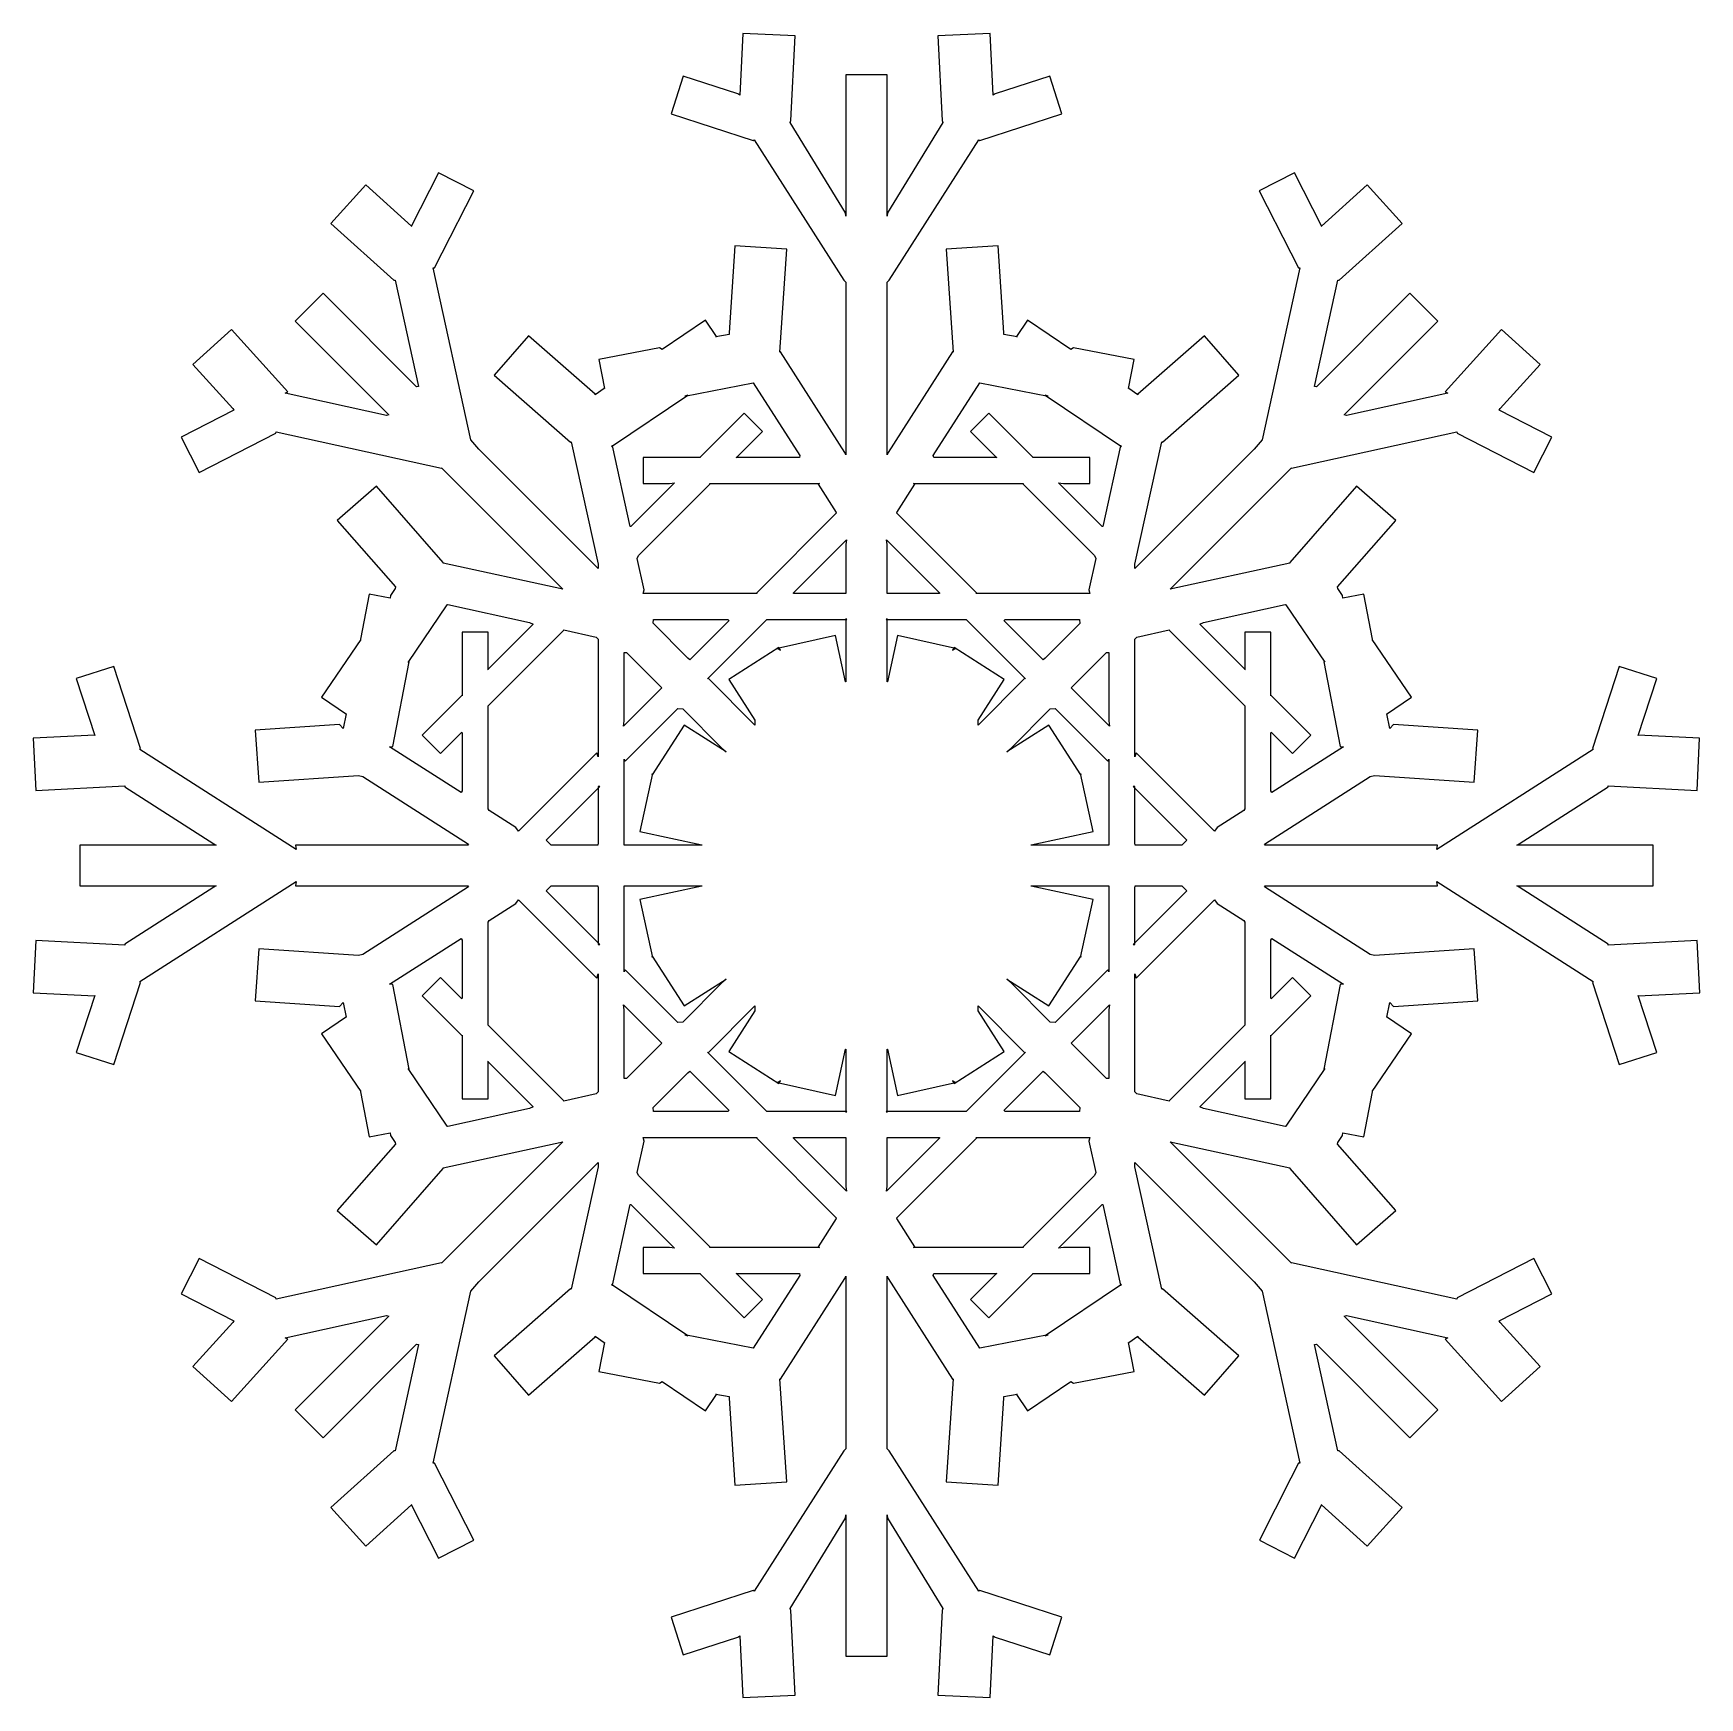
# Model space of a CAD drawing. Header units: centimetres. Extents: x -10.3 to 10.3, y -10.3 to 10.3.
import ezdxf

# ---------------------------------------------------------------- set-up
doc = ezdxf.new("R2010")
doc.units = ezdxf.units.CM
doc.header["$MEASUREMENT"] = 0
doc.layers.add('Camada 1', color=7, linetype='Continuous')

msp = doc.modelspace()

# ---------------------------------------------------------------- linework, layer by layer
at = {"layer": 'Camada 1'}
for points, knots in [([(9.71165, -0.00004), (9.71165, -0.00004), (9.71165, -0.24994), (9.71165, -0.24994), (9.71165, -0.24994), (9.71165, -0.24994), (8.02998, -0.24994), (8.02998, -0.24994), (8.02998, -0.24994), (8.02998, -0.24994), (8.05575, -0.26555), (8.05575, -0.26555), (8.05575, -0.26555), (8.05575, -0.26555), (9.15494, -0.96889), (9.15494, -0.96889), (9.15494, -0.96889), (9.15494, -0.96889), (9.15552, -0.98209), (9.15552, -0.98209), (9.15552, -0.98209), (9.15552, -0.98209), (10.25304, -0.92724), (10.25304, -0.92724), (10.25304, -0.92724), (10.25304, -0.92724), (10.28516, -1.57002), (10.28516, -1.57002), (10.28516, -1.57002), (10.28516, -1.57002), (9.52792, -1.60778), (9.52792, -1.60778), (9.52792, -1.60778), (9.52792, -1.60778), (9.52792, -1.60561), (9.52792, -1.60561), (9.52792, -1.60561), (9.52792, -1.60561), (9.75517, -2.30758), (9.75517, -2.30758), (9.75517, -2.30758), (9.75517, -2.30758), (9.29096, -2.45786), (9.29096, -2.45786), (9.29096, -2.45786), (9.29096, -2.45786), (8.96245, -1.44302), (8.96245, -1.44302), (8.96245, -1.44302), (8.96245, -1.44302), (8.97063, -1.43035), (8.97063, -1.43035), (8.97063, -1.43035), (8.97063, -1.43035), (7.04124, -0.19572), (7.04124, -0.19572), (7.04124, -0.19572), (7.04124, -0.19572), (7.04725, -0.24996), (7.04725, -0.24996), (7.04725, -0.24996), (7.04725, -0.24996), (4.9228, -0.24997), (4.9228, -0.24997), (4.9228, -0.24997), (4.9228, -0.24997), (4.91404, -0.26368), (4.91404, -0.26368), (4.91404, -0.26368), (4.91404, -0.26368), (6.2173, -1.0977), (6.2173, -1.0977), (6.2173, -1.0977), (6.2173, -1.0977), (6.27172, -1.11037), (6.27172, -1.11037), (6.27172, -1.11037), (6.27172, -1.11037), (7.50219, -1.02827), (7.50219, -1.02827), (7.50219, -1.02827), (7.50219, -1.02827), (7.54495, -1.67039), (7.54495, -1.67039), (7.54495, -1.67039), (7.54495, -1.67039), (6.50511, -1.73971), (6.50511, -1.73971), (6.50511, -1.73971), (6.50511, -1.73971), (6.4601, -1.68954), (6.4601, -1.68954), (6.4601, -1.68954), (6.4601, -1.68954), (6.42504, -1.87036), (6.42504, -1.87036), (6.42504, -1.87036), (6.42504, -1.87036), (6.4188, -1.86888), (6.4188, -1.86888), (6.4188, -1.86888), (6.4188, -1.86888), (6.72588, -2.07645), (6.72588, -2.07645), (6.72588, -2.07645), (6.72588, -2.07645), (6.24283, -2.79125), (6.24283, -2.79125), (6.24283, -2.79125), (6.24283, -2.79125), (6.2463, -2.7935), (6.2463, -2.7935), (6.2463, -2.7935), (6.2463, -2.7935), (6.13854, -3.35021), (6.13854, -3.35021), (6.13854, -3.35021), (6.13854, -3.35021), (5.88171, -3.30057), (5.88171, -3.30057), (5.88171, -3.30057), (5.88171, -3.30057), (5.87642, -3.33346), (5.87642, -3.33346), (5.87642, -3.33346), (5.87642, -3.33346), (5.81916, -3.41815), (5.81916, -3.41815), (5.81916, -3.41815), (5.81916, -3.41815), (5.81559, -3.43905), (5.81559, -3.43905), (5.81559, -3.43905), (5.81559, -3.43905), (6.53266, -4.25873), (6.53266, -4.25873), (6.53266, -4.25873), (6.53266, -4.25873), (6.0485, -4.68243), (6.0485, -4.68243), (6.0485, -4.68243), (6.0485, -4.68243), (5.22411, -3.7403), (5.22411, -3.7403), (5.22411, -3.7403), (5.22411, -3.7403), (5.22578, -3.73287), (5.22578, -3.73287), (5.22578, -3.73287), (5.22578, -3.73287), (3.74975, -3.40897), (3.74975, -3.40897), (3.74975, -3.40897), (3.74975, -3.40897), (3.7679, -3.43265), (3.7679, -3.43265), (3.7679, -3.43265), (3.7679, -3.43265), (5.24504, -4.90979), (5.24504, -4.90979), (5.24504, -4.90979), (5.24504, -4.90979), (5.24599, -4.90426), (5.24599, -4.90426), (5.24599, -4.90426), (5.24599, -4.90426), (7.28625, -5.35215), (7.28625, -5.35215), (7.28625, -5.35215), (7.28625, -5.35215), (7.29001, -5.33757), (7.29001, -5.33757), (7.29001, -5.33757), (7.29001, -5.33757), (8.2396, -4.85209), (8.2396, -4.85209), (8.2396, -4.85209), (8.2396, -4.85209), (8.46174, -5.28656), (8.46174, -5.28656), (8.46174, -5.28656), (8.46174, -5.28656), (7.81184, -5.61869), (7.81184, -5.61869), (7.81184, -5.61869), (7.81184, -5.61869), (7.82258, -5.63885), (7.82258, -5.63885), (7.82258, -5.63885), (7.82258, -5.63885), (8.31481, -6.18289), (8.31481, -6.18289), (8.31481, -6.18289), (8.31481, -6.18289), (7.83766, -6.61456), (7.83766, -6.61456), (7.83766, -6.61456), (7.83766, -6.61456), (7.14159, -5.8451), (7.14159, -5.8451), (7.14159, -5.8451), (7.14159, -5.8451), (7.17633, -5.82766), (7.17633, -5.82766), (7.17633, -5.82766), (7.17633, -5.82766), (5.92416, -5.55276), (5.92416, -5.55276), (5.92416, -5.55276), (5.92416, -5.55276), (5.89823, -5.56311), (5.89823, -5.56311), (5.89823, -5.56311), (5.89823, -5.56311), (7.05311, -6.71799), (7.05311, -6.71799), (7.05311, -6.71799), (7.05311, -6.71799), (6.70812, -7.06298), (6.70812, -7.06298), (6.70812, -7.06298), (6.70812, -7.06298), (5.55324, -5.90818), (5.55324, -5.90818), (5.55324, -5.90818), (5.55324, -5.90818), (5.52861, -5.91374), (5.52861, -5.91374), (5.52861, -5.91374), (5.52861, -5.91374), (5.81669, -7.22594), (5.81669, -7.22594), (5.81669, -7.22594), (5.81669, -7.22594), (5.83561, -7.22239), (5.83561, -7.22239), (5.83561, -7.22239), (5.83561, -7.22239), (6.61192, -7.92486), (6.61192, -7.92486), (6.61192, -7.92486), (6.61192, -7.92486), (6.18017, -8.4019), (6.18017, -8.4019), (6.18017, -8.4019), (6.18017, -8.4019), (5.61732, -7.89258), (5.61732, -7.89258), (5.61732, -7.89258), (5.61732, -7.89258), (5.62232, -7.88652), (5.62232, -7.88652), (5.62232, -7.88652), (5.62232, -7.88652), (5.28394, -8.54864), (5.28394, -8.54864), (5.28394, -8.54864), (5.28394, -8.54864), (4.84939, -8.32658), (4.84939, -8.32658), (4.84939, -8.32658), (4.84939, -8.32658), (5.23994, -7.56252), (5.23994, -7.56252), (5.23994, -7.56252), (5.23994, -7.56252), (5.33477, -7.37691), (5.33477, -7.37691), (5.33477, -7.37691), (5.33477, -7.37691), (5.34988, -7.37551), (5.34988, -7.37551), (5.34988, -7.37551), (5.34988, -7.37551), (4.88445, -5.25548), (4.88445, -5.25548), (4.88445, -5.25548), (4.88445, -5.25548), (4.78457, -5.13938), (4.78457, -5.13938), (4.78457, -5.13938), (4.78457, -5.13938), (3.31161, -3.66639), (3.31161, -3.66639), (3.31161, -3.66639), (3.31161, -3.66639), (3.31444, -3.71923), (3.31444, -3.71923), (3.31444, -3.71923), (3.31444, -3.71923), (3.64557, -5.22773), (3.64557, -5.22773), (3.64557, -5.22773), (3.64557, -5.22773), (3.65253, -5.22601), (3.65253, -5.22601), (3.65253, -5.22601), (3.65253, -5.22601), (4.59553, -6.05101), (4.59553, -6.05101), (4.59553, -6.05101), (4.59553, -6.05101), (4.17183, -6.53536), (4.17183, -6.53536), (4.17183, -6.53536), (4.17183, -6.53536), (3.3499, -5.81612), (3.3499, -5.81612), (3.3499, -5.81612), (3.3499, -5.81612), (3.35085, -5.80876), (3.35085, -5.80876), (3.35085, -5.80876), (3.35085, -5.80876), (3.23726, -5.88554), (3.23726, -5.88554), (3.23726, -5.88554), (3.23726, -5.88554), (3.23612, -5.8858), (3.23612, -5.8858), (3.23612, -5.8858), (3.23612, -5.8858), (3.30526, -6.24328), (3.30526, -6.24328), (3.30526, -6.24328), (3.30526, -6.24328), (2.55419, -6.38872), (2.55419, -6.38872), (2.55419, -6.38872), (2.55419, -6.38872), (2.52173, -6.36885), (2.52173, -6.36885), (2.52173, -6.36885), (2.52173, -6.36885), (1.98915, -6.72858), (1.98915, -6.72858), (1.98915, -6.72858), (1.98915, -6.72858), (1.85326, -6.52739), (1.85326, -6.52739), (1.85326, -6.52739), (1.85326, -6.52739), (1.85919, -6.52324), (1.85919, -6.52324), (1.85919, -6.52324), (1.85919, -6.52324), (1.6938, -6.55525), (1.6938, -6.55525), (1.6938, -6.55525), (1.6938, -6.55525), (1.69719, -6.57494), (1.69719, -6.57494), (1.69719, -6.57494), (1.69719, -6.57494), (1.62543, -7.64984), (1.62543, -7.64984), (1.62543, -7.64984), (1.62543, -7.64984), (0.9835, -7.60698), (0.9835, -7.60698), (0.9835, -7.60698), (0.9835, -7.60698), (1.06838, -6.33418), (1.06838, -6.33418), (1.06838, -6.33418), (1.06838, -6.33418), (1.06298, -6.33775), (1.06298, -6.33775), (1.06298, -6.33775), (1.06298, -6.33775), (0.26923, -5.09765), (0.26923, -5.09765), (0.26923, -5.09765), (0.26923, -5.09765), (0.25447, -5.0678), (0.25447, -5.0678), (0.25447, -5.0678), (0.25447, -5.0678), (0.25447, -7.19971), (0.25447, -7.19971), (0.25447, -7.19971), (0.25447, -7.19971), (0.27818, -7.22582), (0.27818, -7.22582), (0.27818, -7.22582), (0.27818, -7.22582), (1.38578, -8.95667), (1.38578, -8.95667), (1.38578, -8.95667), (1.38578, -8.95667), (1.39808, -8.94791), (1.39808, -8.94791), (1.39808, -8.94791), (1.39808, -8.94791), (2.41286, -9.27623), (2.41286, -9.27623), (2.41286, -9.27623), (2.41286, -9.27623), (2.26266, -9.74044), (2.26266, -9.74044), (2.26266, -9.74044), (2.26266, -9.74044), (1.58898, -9.52266), (1.58898, -9.52266), (1.58898, -9.52266), (1.58898, -9.52266), (1.56329, -9.50705), (1.56329, -9.50705), (1.56329, -9.50705), (1.56329, -9.50705), (1.52514, -10.27051), (1.52514, -10.27051), (1.52514, -10.27051), (1.52514, -10.27051), (0.88252, -10.23839), (0.88252, -10.23839), (0.88252, -10.23839), (0.88252, -10.23839), (0.9347, -9.19413), (0.9347, -9.19413), (0.9347, -9.19413), (0.9347, -9.19413), (0.94354, -9.17069), (0.94354, -9.17069), (0.94354, -9.17069), (0.94354, -9.17069), (0.25877, -8.05558), (0.25877, -8.05558), (0.25877, -8.05558), (0.25877, -8.05558), (0.25451, -8.016), (0.25451, -8.016), (0.25451, -8.016), (0.25451, -8.016), (0.25451, -9.75659), (0.25451, -9.75659), (0.25451, -9.75659), (0.25451, -9.75659), (0.00009, -9.75655), (0.00009, -9.75655), (0.00009, -9.75655), (0.00009, -9.75655), (-0.2543, -9.75655), (-0.2543, -9.75655), (-0.2543, -9.75655), (-0.2543, -9.75655), (-0.2543, -8.01596), (-0.2543, -8.01596), (-0.2543, -8.01596), (-0.2543, -8.01596), (-0.25856, -8.05554), (-0.25856, -8.05554), (-0.25856, -8.05554), (-0.25856, -8.05554), (-0.94333, -9.17065), (-0.94333, -9.17065), (-0.94333, -9.17065), (-0.94333, -9.17065), (-0.93449, -9.19409), (-0.93449, -9.19409), (-0.93449, -9.19409), (-0.93449, -9.19409), (-0.88234, -10.23835), (-0.88234, -10.23835), (-0.88234, -10.23835), (-0.88234, -10.23835), (-1.52493, -10.27047), (-1.52493, -10.27047), (-1.52493, -10.27047), (-1.52493, -10.27047), (-1.56311, -9.50701), (-1.56311, -9.50701), (-1.56311, -9.50701), (-1.56311, -9.50701), (-1.58883, -9.52262), (-1.58883, -9.52262), (-1.58883, -9.52262), (-1.58883, -9.52262), (-2.26246, -9.7404), (-2.26246, -9.7404), (-2.26246, -9.7404), (-2.26246, -9.7404), (-2.41266, -9.27619), (-2.41266, -9.27619), (-2.41266, -9.27619), (-2.41266, -9.27619), (-1.39793, -8.94787), (-1.39793, -8.94787), (-1.39793, -8.94787), (-1.39793, -8.94787), (-1.38557, -8.95663), (-1.38557, -8.95663), (-1.38557, -8.95663), (-1.38557, -8.95663), (-0.27797, -7.22578), (-0.27797, -7.22578), (-0.27797, -7.22578), (-0.27797, -7.22578), (-0.25426, -7.19967), (-0.25426, -7.19967), (-0.25426, -7.19967), (-0.25426, -7.19967), (-0.25426, -5.06776), (-0.25426, -5.06776), (-0.25426, -5.06776), (-0.25426, -5.06776), (-0.26897, -5.09761), (-0.26897, -5.09761), (-0.26897, -5.09761), (-0.26897, -5.09761), (-1.06272, -6.33771), (-1.06272, -6.33771), (-1.06272, -6.33771), (-1.06272, -6.33771), (-1.06814, -6.33414), (-1.06814, -6.33414), (-1.06814, -6.33414), (-1.06814, -6.33414), (-0.98324, -7.60694), (-0.98324, -7.60694), (-0.98324, -7.60694), (-0.98324, -7.60694), (-1.62525, -7.6498), (-1.62525, -7.6498), (-1.62525, -7.6498), (-1.62525, -7.6498), (-1.69695, -6.5749), (-1.69695, -6.5749), (-1.69695, -6.5749), (-1.69695, -6.5749), (-1.69354, -6.55521), (-1.69354, -6.55521), (-1.69354, -6.55521), (-1.69354, -6.55521), (-1.85896, -6.5232), (-1.85896, -6.5232), (-1.85896, -6.5232), (-1.85896, -6.5232), (-1.85306, -6.52735), (-1.85306, -6.52735), (-1.85306, -6.52735), (-1.85306, -6.52735), (-1.989, -6.72854), (-1.989, -6.72854), (-1.989, -6.72854), (-1.989, -6.72854), (-2.52153, -6.36881), (-2.52153, -6.36881), (-2.52153, -6.36881), (-2.52153, -6.36881), (-2.55402, -6.38868), (-2.55402, -6.38868), (-2.55402, -6.38868), (-2.55402, -6.38868), (-3.30504, -6.24324), (-3.30504, -6.24324), (-3.30504, -6.24324), (-3.30504, -6.24324), (-3.23588, -5.88576), (-3.23588, -5.88576), (-3.23588, -5.88576), (-3.23588, -5.88576), (-3.23704, -5.8855), (-3.23704, -5.8855), (-3.23704, -5.8855), (-3.23704, -5.8855), (-3.35057, -5.80872), (-3.35057, -5.80872), (-3.35057, -5.80872), (-3.35057, -5.80872), (-3.34962, -5.81608), (-3.34962, -5.81608), (-3.34962, -5.81608), (-3.34962, -5.81608), (-4.17157, -6.53532), (-4.17157, -6.53532), (-4.17157, -6.53532), (-4.17157, -6.53532), (-4.59527, -6.05097), (-4.59527, -6.05097), (-4.59527, -6.05097), (-4.59527, -6.05097), (-3.65227, -5.22597), (-3.65227, -5.22597), (-3.65227, -5.22597), (-3.65227, -5.22597), (-3.64539, -5.22769), (-3.64539, -5.22769), (-3.64539, -5.22769), (-3.64539, -5.22769), (-3.31426, -3.71919), (-3.31426, -3.71919), (-3.31426, -3.71919), (-3.31426, -3.71919), (-3.31135, -3.66635), (-3.31135, -3.66635), (-3.31135, -3.66635), (-3.31135, -3.66635), (-4.7845, -5.13933), (-4.7845, -5.13933), (-4.7845, -5.13933), (-4.7845, -5.13933), (-4.88441, -5.25543), (-4.88441, -5.25543), (-4.88441, -5.25543), (-4.88441, -5.25543), (-5.34979, -7.37546), (-5.34979, -7.37546), (-5.34979, -7.37546), (-5.34979, -7.37546), (-5.33474, -7.37686), (-5.33474, -7.37686), (-5.33474, -7.37686), (-5.33474, -7.37686), (-5.23986, -7.56247), (-5.23986, -7.56247), (-5.23986, -7.56247), (-5.23986, -7.56247), (-4.84936, -8.32653), (-4.84936, -8.32653), (-4.84936, -8.32653), (-4.84936, -8.32653), (-5.28381, -8.54859), (-5.28381, -8.54859), (-5.28381, -8.54859), (-5.28381, -8.54859), (-5.62227, -7.88647), (-5.62227, -7.88647), (-5.62227, -7.88647), (-5.62227, -7.88647), (-5.61719, -7.89253), (-5.61719, -7.89253), (-5.61719, -7.89253), (-5.61719, -7.89253), (-6.18009, -8.40185), (-6.18009, -8.40185), (-6.18009, -8.40185), (-6.18009, -8.40185), (-6.61184, -7.92481), (-6.61184, -7.92481), (-6.61184, -7.92481), (-6.61184, -7.92481), (-5.83553, -7.22234), (-5.83553, -7.22234), (-5.83553, -7.22234), (-5.83553, -7.22234), (-5.81661, -7.22589), (-5.81661, -7.22589), (-5.81661, -7.22589), (-5.81661, -7.22589), (-5.52853, -5.91369), (-5.52853, -5.91369), (-5.52853, -5.91369), (-5.52853, -5.91369), (-5.55322, -5.90813), (-5.55322, -5.90813), (-5.55322, -5.90813), (-5.55322, -5.90813), (-6.7081, -7.06293), (-6.7081, -7.06293), (-6.7081, -7.06293), (-6.7081, -7.06293), (-7.05309, -6.71794), (-7.05309, -6.71794), (-7.05309, -6.71794), (-7.05309, -6.71794), (-5.89821, -5.56306), (-5.89821, -5.56306), (-5.89821, -5.56306), (-5.89821, -5.56306), (-5.92411, -5.55271), (-5.92411, -5.55271), (-5.92411, -5.55271), (-5.92411, -5.55271), (-7.17625, -5.82761), (-7.17625, -5.82761), (-7.17625, -5.82761), (-7.17625, -5.82761), (-7.14151, -5.84505), (-7.14151, -5.84505), (-7.14151, -5.84505), (-7.14151, -5.84505), (-7.83763, -6.61451), (-7.83763, -6.61451), (-7.83763, -6.61451), (-7.83763, -6.61451), (-8.31478, -6.18284), (-8.31478, -6.18284), (-8.31478, -6.18284), (-8.31478, -6.18284), (-7.82258, -5.6388), (-7.82258, -5.6388), (-7.82258, -5.6388), (-7.82258, -5.6388), (-7.81181, -5.61864), (-7.81181, -5.61864), (-7.81181, -5.61864), (-7.81181, -5.61864), (-8.46163, -5.28651), (-8.46163, -5.28651), (-8.46163, -5.28651), (-8.46163, -5.28651), (-8.23949, -4.85204), (-8.23949, -4.85204), (-8.23949, -4.85204), (-8.23949, -4.85204), (-7.2899, -5.33752), (-7.2899, -5.33752), (-7.2899, -5.33752), (-7.2899, -5.33752), (-7.28622, -5.3521), (-7.28622, -5.3521), (-7.28622, -5.3521), (-7.28622, -5.3521), (-5.24594, -4.90421), (-5.24594, -4.90421), (-5.24594, -4.90421), (-5.24594, -4.90421), (-5.24499, -4.90974), (-5.24499, -4.90974), (-5.24499, -4.90974), (-5.24499, -4.90974), (-3.76779, -3.4326), (-3.76779, -3.4326), (-3.76779, -3.4326), (-3.76779, -3.4326), (-3.74969, -3.40892), (-3.74969, -3.40892), (-3.74969, -3.40892), (-3.74969, -3.40892), (-5.22572, -3.73282), (-5.22572, -3.73282), (-5.22572, -3.73282), (-5.22572, -3.73282), (-5.22408, -3.74025), (-5.22408, -3.74025), (-5.22408, -3.74025), (-5.22408, -3.74025), (-6.04842, -4.68238), (-6.04842, -4.68238), (-6.04842, -4.68238), (-6.04842, -4.68238), (-6.53266, -4.25868), (-6.53266, -4.25868), (-6.53266, -4.25868), (-6.53266, -4.25868), (-5.81553, -3.439), (-5.81553, -3.439), (-5.81553, -3.439), (-5.81553, -3.439), (-5.81913, -3.4181), (-5.81913, -3.4181), (-5.81913, -3.4181), (-5.81913, -3.4181), (-5.87641, -3.33341), (-5.87641, -3.33341), (-5.87641, -3.33341), (-5.87641, -3.33341), (-5.8817, -3.30052), (-5.8817, -3.30052), (-5.8817, -3.30052), (-5.8817, -3.30052), (-6.1385, -3.35016), (-6.1385, -3.35016), (-6.1385, -3.35016), (-6.1385, -3.35016), (-6.24632, -2.79345), (-6.24632, -2.79345), (-6.24632, -2.79345), (-6.24632, -2.79345), (-6.2428, -2.7912), (-6.2428, -2.7912), (-6.2428, -2.7912), (-6.2428, -2.7912), (-6.72588, -2.0764), (-6.72588, -2.0764), (-6.72588, -2.0764), (-6.72588, -2.0764), (-6.41878, -1.86883), (-6.41878, -1.86883), (-6.41878, -1.86883), (-6.41878, -1.86883), (-6.4251, -1.87031), (-6.4251, -1.87031), (-6.4251, -1.87031), (-6.4251, -1.87031), (-6.46016, -1.68949), (-6.46016, -1.68949), (-6.46016, -1.68949), (-6.46016, -1.68949), (-6.50517, -1.73966), (-6.50517, -1.73966), (-6.50517, -1.73966), (-6.50517, -1.73966), (-7.54501, -1.67034), (-7.54501, -1.67034), (-7.54501, -1.67034), (-7.54501, -1.67034), (-7.50223, -1.02822), (-7.50223, -1.02822), (-7.50223, -1.02822), (-7.50223, -1.02822), (-6.27176, -1.11032), (-6.27176, -1.11032), (-6.27176, -1.11032), (-6.27176, -1.11032), (-6.21739, -1.09765), (-6.21739, -1.09765), (-6.21739, -1.09765), (-6.21739, -1.09765), (-4.91413, -0.26363), (-4.91413, -0.26363), (-4.91413, -0.26363), (-4.91413, -0.26363), (-4.92286, -0.24992), (-4.92286, -0.24992), (-4.92286, -0.24992), (-4.92286, -0.24992), (-7.04724, -0.24994), (-7.04724, -0.24994), (-7.04724, -0.24994), (-7.04724, -0.24994), (-7.04129, -0.1957), (-7.04129, -0.1957), (-7.04129, -0.1957), (-7.04129, -0.1957), (-8.97058, -1.43033), (-8.97058, -1.43033), (-8.97058, -1.43033), (-8.97058, -1.43033), (-8.96246, -1.443), (-8.96246, -1.443), (-8.96246, -1.443), (-8.96246, -1.443), (-9.29091, -2.45784), (-9.29091, -2.45784), (-9.29091, -2.45784), (-9.29091, -2.45784), (-9.75512, -2.30756), (-9.75512, -2.30756), (-9.75512, -2.30756), (-9.75512, -2.30756), (-9.52792, -1.60559), (-9.52792, -1.60559), (-9.52792, -1.60559), (-9.52792, -1.60559), (-9.52792, -1.60776), (-9.52792, -1.60776), (-9.52792, -1.60776), (-9.52792, -1.60776), (-10.28519, -1.57002), (-10.28519, -1.57002), (-10.28519, -1.57002), (-10.28519, -1.57002), (-10.2531, -0.92724), (-10.2531, -0.92724), (-10.2531, -0.92724), (-10.2531, -0.92724), (-9.15558, -0.98209), (-9.15558, -0.98209), (-9.15558, -0.98209), (-9.15558, -0.98209), (-9.15502, -0.96889), (-9.15502, -0.96889), (-9.15502, -0.96889), (-9.15502, -0.96889), (-8.05583, -0.26555), (-8.05583, -0.26555), (-8.05583, -0.26555), (-8.05583, -0.26555), (-8.03001, -0.24994), (-8.03001, -0.24994), (-8.03001, -0.24994), (-8.03001, -0.24994), (-9.7116, -0.24994), (-9.7116, -0.24994), (-9.7116, -0.24994), (-9.7116, -0.24994), (-9.7116, -0.00004), (-9.7116, -0.00004), (-9.7116, -0.00004), (-9.7116, -0.00004), (-9.7116, 0.24994), (-9.7116, 0.24994), (-9.7116, 0.24994), (-9.7116, 0.24994), (-8.02999, 0.24994), (-8.02999, 0.24994), (-8.02999, 0.24994), (-8.02999, 0.24994), (-8.05581, 0.26555), (-8.05581, 0.26555), (-8.05581, 0.26555), (-8.05581, 0.26555), (-9.155, 0.96894), (-9.155, 0.96894), (-9.155, 0.96894), (-9.155, 0.96894), (-9.15556, 0.98209), (-9.15556, 0.98209), (-9.15556, 0.98209), (-9.15556, 0.98209), (-10.25308, 0.92729), (-10.25308, 0.92729), (-10.25308, 0.92729), (-10.25308, 0.92729), (-10.28519, 1.57), (-10.28519, 1.57), (-10.28519, 1.57), (-10.28519, 1.57), (-9.52795, 1.60778), (-9.52795, 1.60778), (-9.52795, 1.60778), (-9.52795, 1.60778), (-9.52795, 1.60566), (-9.52795, 1.60566), (-9.52795, 1.60566), (-9.52795, 1.60566), (-9.75515, 2.30752), (-9.75515, 2.30752), (-9.75515, 2.30752), (-9.75515, 2.30752), (-9.29094, 2.4578), (-9.29094, 2.4578), (-9.29094, 2.4578), (-9.29094, 2.4578), (-8.96249, 1.44304), (-8.96249, 1.44304), (-8.96249, 1.44304), (-8.96249, 1.44304), (-8.97061, 1.43034), (-8.97061, 1.43034), (-8.97061, 1.43034), (-8.97061, 1.43034), (-7.04132, 0.19571), (-7.04132, 0.19571), (-7.04132, 0.19571), (-7.04132, 0.19571), (-7.04727, 0.24992), (-7.04727, 0.24992), (-7.04727, 0.24992), (-7.04727, 0.24992), (-4.92285, 0.24994), (-4.92285, 0.24994), (-4.92285, 0.24994), (-4.92285, 0.24994), (-4.91412, 0.26362), (-4.91412, 0.26362), (-4.91412, 0.26362), (-4.91412, 0.26362), (-6.21738, 1.09772), (-6.21738, 1.09772), (-6.21738, 1.09772), (-6.21738, 1.09772), (-6.27175, 1.11039), (-6.27175, 1.11039), (-6.27175, 1.11039), (-6.27175, 1.11039), (-7.50222, 1.02832), (-7.50222, 1.02832), (-7.50222, 1.02832), (-7.50222, 1.02832), (-7.545, 1.67033), (-7.545, 1.67033), (-7.545, 1.67033), (-7.545, 1.67033), (-6.50516, 1.7397), (-6.50516, 1.7397), (-6.50516, 1.7397), (-6.50516, 1.7397), (-6.46015, 1.68953), (-6.46015, 1.68953), (-6.46015, 1.68953), (-6.46015, 1.68953), (-6.42509, 1.87035), (-6.42509, 1.87035), (-6.42509, 1.87035), (-6.42509, 1.87035), (-6.41877, 1.86892), (-6.41877, 1.86892), (-6.41877, 1.86892), (-6.41877, 1.86892), (-6.72587, 2.07646), (-6.72587, 2.07646), (-6.72587, 2.07646), (-6.72587, 2.07646), (-6.24279, 2.79123), (-6.24279, 2.79123), (-6.24279, 2.79123), (-6.24279, 2.79123), (-6.24631, 2.79353), (-6.24631, 2.79353), (-6.24631, 2.79353), (-6.24631, 2.79353), (-6.13849, 3.35024), (-6.13849, 3.35024), (-6.13849, 3.35024), (-6.13849, 3.35024), (-5.88169, 3.30052), (-5.88169, 3.30052), (-5.88169, 3.30052), (-5.88169, 3.30052), (-5.8764, 3.33346), (-5.8764, 3.33346), (-5.8764, 3.33346), (-5.8764, 3.33346), (-5.81912, 3.41815), (-5.81912, 3.41815), (-5.81912, 3.41815), (-5.81912, 3.41815), (-5.81552, 3.43911), (-5.81552, 3.43911), (-5.81552, 3.43911), (-5.81552, 3.43911), (-6.53265, 4.25876), (-6.53265, 4.25876), (-6.53265, 4.25876), (-6.53265, 4.25876), (-6.04841, 4.68246), (-6.04841, 4.68246), (-6.04841, 4.68246), (-6.04841, 4.68246), (-5.22407, 3.74028), (-5.22407, 3.74028), (-5.22407, 3.74028), (-5.22407, 3.74028), (-5.22571, 3.7329), (-5.22571, 3.7329), (-5.22571, 3.7329), (-5.22571, 3.7329), (-3.74968, 3.40894), (-3.74968, 3.40894), (-3.74968, 3.40894), (-3.74968, 3.40894), (-3.76778, 3.43265), (-3.76778, 3.43265), (-3.76778, 3.43265), (-3.76778, 3.43265), (-5.24498, 4.90985), (-5.24498, 4.90985), (-5.24498, 4.90985), (-5.24498, 4.90985), (-5.24593, 4.90429), (-5.24593, 4.90429), (-5.24593, 4.90429), (-5.24593, 4.90429), (-7.28621, 5.35215), (-7.28621, 5.35215), (-7.28621, 5.35215), (-7.28621, 5.35215), (-7.28989, 5.33754), (-7.28989, 5.33754), (-7.28989, 5.33754), (-7.28989, 5.33754), (-8.23948, 4.85211), (-8.23948, 4.85211), (-8.23948, 4.85211), (-8.23948, 4.85211), (-8.46162, 5.28656), (-8.46162, 5.28656), (-8.46162, 5.28656), (-8.46162, 5.28656), (-7.8118, 5.61874), (-7.8118, 5.61874), (-7.8118, 5.61874), (-7.8118, 5.61874), (-7.82257, 5.63882), (-7.82257, 5.63882), (-7.82257, 5.63882), (-7.82257, 5.63882), (-8.31477, 6.18286), (-8.31477, 6.18286), (-8.31477, 6.18286), (-8.31477, 6.18286), (-7.83762, 6.61453), (-7.83762, 6.61453), (-7.83762, 6.61453), (-7.83762, 6.61453), (-7.1415, 5.84507), (-7.1415, 5.84507), (-7.1415, 5.84507), (-7.1415, 5.84507), (-7.17624, 5.82763), (-7.17624, 5.82763), (-7.17624, 5.82763), (-7.17624, 5.82763), (-5.9241, 5.5527), (-5.9241, 5.5527), (-5.9241, 5.5527), (-5.9241, 5.5527), (-5.8982, 5.56307), (-5.8982, 5.56307), (-5.8982, 5.56307), (-5.8982, 5.56307), (-7.05308, 6.71795), (-7.05308, 6.71795), (-7.05308, 6.71795), (-7.05308, 6.71795), (-6.70809, 7.06294), (-6.70809, 7.06294), (-6.70809, 7.06294), (-6.70809, 7.06294), (-5.55321, 5.90814), (-5.55321, 5.90814), (-5.55321, 5.90814), (-5.55321, 5.90814), (-5.52852, 5.91364), (-5.52852, 5.91364), (-5.52852, 5.91364), (-5.52852, 5.91364), (-5.8166, 7.22589), (-5.8166, 7.22589), (-5.8166, 7.22589), (-5.8166, 7.22589), (-5.83552, 7.22229), (-5.83552, 7.22229), (-5.83552, 7.22229), (-5.83552, 7.22229), (-6.61183, 7.92476), (-6.61183, 7.92476), (-6.61183, 7.92476), (-6.61183, 7.92476), (-6.18008, 8.40191), (-6.18008, 8.40191), (-6.18008, 8.40191), (-6.18008, 8.40191), (-5.61718, 7.89253), (-5.61718, 7.89253), (-5.61718, 7.89253), (-5.61718, 7.89253), (-5.62226, 7.88642), (-5.62226, 7.88642), (-5.62226, 7.88642), (-5.62226, 7.88642), (-5.2838, 8.54859), (-5.2838, 8.54859), (-5.2838, 8.54859), (-5.2838, 8.54859), (-4.84935, 8.32655), (-4.84935, 8.32655), (-4.84935, 8.32655), (-4.84935, 8.32655), (-5.23985, 7.56251), (-5.23985, 7.56251), (-5.23985, 7.56251), (-5.23985, 7.56251), (-5.33473, 7.37688), (-5.33473, 7.37688), (-5.33473, 7.37688), (-5.33473, 7.37688), (-5.34978, 7.3755), (-5.34978, 7.3755), (-5.34978, 7.3755), (-5.34978, 7.3755), (-4.8844, 5.25547), (-4.8844, 5.25547), (-4.8844, 5.25547), (-4.8844, 5.25547), (-4.78449, 5.13942), (-4.78449, 5.13942), (-4.78449, 5.13942), (-4.78449, 5.13942), (-3.3115, 3.66635), (-3.3115, 3.66635), (-3.3115, 3.66635), (-3.3115, 3.66635), (-3.31441, 3.71924), (-3.31441, 3.71924), (-3.31441, 3.71924), (-3.31441, 3.71924), (-3.64554, 5.22766), (-3.64554, 5.22766), (-3.64554, 5.22766), (-3.64554, 5.22766), (-3.65242, 5.22594), (-3.65242, 5.22594), (-3.65242, 5.22594), (-3.65242, 5.22594), (-4.59542, 6.05102), (-4.59542, 6.05102), (-4.59542, 6.05102), (-4.59542, 6.05102), (-4.17172, 6.53526), (-4.17172, 6.53526), (-4.17172, 6.53526), (-4.17172, 6.53526), (-3.34977, 5.81607), (-3.34977, 5.81607), (-3.34977, 5.81607), (-3.34977, 5.81607), (-3.35072, 5.80874), (-3.35072, 5.80874), (-3.35072, 5.80874), (-3.35072, 5.80874), (-3.23719, 5.88547), (-3.23719, 5.88547), (-3.23719, 5.88547), (-3.23719, 5.88547), (-3.23603, 5.88579), (-3.23603, 5.88579), (-3.23603, 5.88579), (-3.23603, 5.88579), (-3.30519, 6.24319), (-3.30519, 6.24319), (-3.30519, 6.24319), (-3.30519, 6.24319), (-2.55417, 6.38863), (-2.55417, 6.38863), (-2.55417, 6.38863), (-2.55417, 6.38863), (-2.52168, 6.36879), (-2.52168, 6.36879), (-2.52168, 6.36879), (-2.52168, 6.36879), (-1.98915, 6.72854), (-1.98915, 6.72854), (-1.98915, 6.72854), (-1.98915, 6.72854), (-1.85321, 6.52732), (-1.85321, 6.52732), (-1.85321, 6.52732), (-1.85321, 6.52732), (-1.85911, 6.52317), (-1.85911, 6.52317), (-1.85911, 6.52317), (-1.85911, 6.52317), (-1.69369, 6.55518), (-1.69369, 6.55518), (-1.69369, 6.55518), (-1.69369, 6.55518), (-1.6971, 6.57492), (-1.6971, 6.57492), (-1.6971, 6.57492), (-1.6971, 6.57492), (-1.6254, 7.64971), (-1.6254, 7.64971), (-1.6254, 7.64971), (-1.6254, 7.64971), (-0.98339, 7.60685), (-0.98339, 7.60685), (-0.98339, 7.60685), (-0.98339, 7.60685), (-1.06829, 6.3341), (-1.06829, 6.3341), (-1.06829, 6.3341), (-1.06829, 6.3341), (-1.06287, 6.33765), (-1.06287, 6.33765), (-1.06287, 6.33765), (-1.06287, 6.33765), (-0.26912, 5.09752), (-0.26912, 5.09752), (-0.26912, 5.09752), (-0.26912, 5.09752), (-0.25441, 5.06775), (-0.25441, 5.06775), (-0.25441, 5.06775), (-0.25441, 5.06775), (-0.25441, 7.19966), (-0.25441, 7.19966), (-0.25441, 7.19966), (-0.25441, 7.19966), (-0.27812, 7.22572), (-0.27812, 7.22572), (-0.27812, 7.22572), (-0.27812, 7.22572), (-1.38572, 8.95657), (-1.38572, 8.95657), (-1.38572, 8.95657), (-1.38572, 8.95657), (-1.39808, 8.94784), (-1.39808, 8.94784), (-1.39808, 8.94784), (-1.39808, 8.94784), (-2.41278, 9.27607), (-2.41278, 9.27607), (-2.41278, 9.27607), (-2.41278, 9.27607), (-2.26258, 9.74036), (-2.26258, 9.74036), (-2.26258, 9.74036), (-2.26258, 9.74036), (-1.58895, 9.5225), (-1.58895, 9.5225), (-1.58895, 9.5225), (-1.58895, 9.5225), (-1.56323, 9.50692), (-1.56323, 9.50692), (-1.56323, 9.50692), (-1.56323, 9.50692), (-1.52505, 10.2704), (-1.52505, 10.2704), (-1.52505, 10.2704), (-1.52505, 10.2704), (-0.88246, 10.23831), (-0.88246, 10.23831), (-0.88246, 10.23831), (-0.88246, 10.23831), (-0.93461, 9.194), (-0.93461, 9.194), (-0.93461, 9.194), (-0.93461, 9.194), (-0.94345, 9.17066), (-0.94345, 9.17066), (-0.94345, 9.17066), (-0.94345, 9.17066), (-0.25868, 8.05552), (-0.25868, 8.05552), (-0.25868, 8.05552), (-0.25868, 8.05552), (-0.25442, 8.01596), (-0.25442, 8.01596), (-0.25442, 8.01596), (-0.25442, 8.01596), (-0.25441, 9.75652), (-0.25441, 9.75652), (-0.25441, 9.75652), (-0.25441, 9.75652), (-0.00001, 9.75652), (-0.00001, 9.75652), (-0.00001, 9.75652), (-0.00001, 9.75652), (0.25438, 9.75652), (0.25438, 9.75652), (0.25438, 9.75652), (0.25438, 9.75652), (0.25438, 8.01593), (0.25438, 8.01593), (0.25438, 8.01593), (0.25438, 8.01593), (0.25864, 8.05549), (0.25864, 8.05549), (0.25864, 8.05549), (0.25864, 8.05549), (0.94341, 9.17063), (0.94341, 9.17063), (0.94341, 9.17063), (0.94341, 9.17063), (0.93457, 9.19397), (0.93457, 9.19397), (0.93457, 9.19397), (0.93457, 9.19397), (0.88239, 10.23828), (0.88239, 10.23828), (0.88239, 10.23828), (0.88239, 10.23828), (1.52504, 10.2704), (1.52504, 10.2704), (1.52504, 10.2704), (1.52504, 10.2704), (1.56319, 9.50692), (1.56319, 9.50692), (1.56319, 9.50692), (1.56319, 9.50692), (1.58888, 9.5225), (1.58888, 9.5225), (1.58888, 9.5225), (1.58888, 9.5225), (2.26256, 9.74036), (2.26256, 9.74036), (2.26256, 9.74036), (2.26256, 9.74036), (2.41276, 9.27607), (2.41276, 9.27607), (2.41276, 9.27607), (2.41276, 9.27607), (1.39798, 8.94783), (1.39798, 8.94783), (1.39798, 8.94783), (1.39798, 8.94783), (1.38568, 8.95656), (1.38568, 8.95656), (1.38568, 8.95656), (1.38568, 8.95656), (0.27808, 7.22571), (0.27808, 7.22571), (0.27808, 7.22571), (0.27808, 7.22571), (0.25437, 7.19965), (0.25437, 7.19965), (0.25437, 7.19965), (0.25437, 7.19965), (0.25437, 5.06774), (0.25437, 5.06774), (0.25437, 5.06774), (0.25437, 5.06774), (0.26913, 5.09751), (0.26913, 5.09751), (0.26913, 5.09751), (0.26913, 5.09751), (1.06288, 6.33764), (1.06288, 6.33764), (1.06288, 6.33764), (1.06288, 6.33764), (1.06828, 6.33409), (1.06828, 6.33409), (1.06828, 6.33409), (1.06828, 6.33409), (0.9834, 7.60684), (0.9834, 7.60684), (0.9834, 7.60684), (0.9834, 7.60684), (1.62533, 7.6497), (1.62533, 7.6497), (1.62533, 7.6497), (1.62533, 7.6497), (1.69709, 6.57491), (1.69709, 6.57491), (1.69709, 6.57491), (1.69709, 6.57491), (1.6937, 6.55517), (1.6937, 6.55517), (1.6937, 6.55517), (1.6937, 6.55517), (1.85909, 6.52316), (1.85909, 6.52316), (1.85909, 6.52316), (1.85909, 6.52316), (1.85316, 6.52731), (1.85316, 6.52731), (1.85316, 6.52731), (1.85316, 6.52731), (1.98905, 6.72853), (1.98905, 6.72853), (1.98905, 6.72853), (1.98905, 6.72853), (2.52163, 6.36878), (2.52163, 6.36878), (2.52163, 6.36878), (2.52163, 6.36878), (2.55409, 6.38862), (2.55409, 6.38862), (2.55409, 6.38862), (2.55409, 6.38862), (3.30516, 6.24318), (3.30516, 6.24318), (3.30516, 6.24318), (3.30516, 6.24318), (3.23602, 5.88578), (3.23602, 5.88578), (3.23602, 5.88578), (3.23602, 5.88578), (3.23716, 5.88546), (3.23716, 5.88546), (3.23716, 5.88546), (3.23716, 5.88546), (3.35075, 5.80873), (3.35075, 5.80873), (3.35075, 5.80873), (3.35075, 5.80873), (3.3498, 5.81606), (3.3498, 5.81606), (3.3498, 5.81606), (3.3498, 5.81606), (4.17173, 6.53525), (4.17173, 6.53525), (4.17173, 6.53525), (4.17173, 6.53525), (4.59543, 6.05101), (4.59543, 6.05101), (4.59543, 6.05101), (4.59543, 6.05101), (3.65243, 5.22593), (3.65243, 5.22593), (3.65243, 5.22593), (3.65243, 5.22593), (3.64547, 5.22765), (3.64547, 5.22765), (3.64547, 5.22765), (3.64547, 5.22765), (3.31434, 3.71923), (3.31434, 3.71923), (3.31434, 3.71923), (3.31434, 3.71923), (3.31151, 3.66634), (3.31151, 3.66634), (3.31151, 3.66634), (3.31151, 3.66634), (4.78447, 5.13941), (4.78447, 5.13941), (4.78447, 5.13941), (4.78447, 5.13941), (4.88435, 5.25546), (4.88435, 5.25546), (4.88435, 5.25546), (4.88435, 5.25546), (5.34978, 7.37549), (5.34978, 7.37549), (5.34978, 7.37549), (5.34978, 7.37549), (5.33467, 7.37687), (5.33467, 7.37687), (5.33467, 7.37687), (5.33467, 7.37687), (5.23984, 7.5625), (5.23984, 7.5625), (5.23984, 7.5625), (5.23984, 7.5625), (4.84929, 8.32654), (4.84929, 8.32654), (4.84929, 8.32654), (4.84929, 8.32654), (5.28384, 8.54858), (5.28384, 8.54858), (5.28384, 8.54858), (5.28384, 8.54858), (5.62222, 7.88641), (5.62222, 7.88641), (5.62222, 7.88641), (5.62222, 7.88641), (5.61722, 7.89252), (5.61722, 7.89252), (5.61722, 7.89252), (5.61722, 7.89252), (6.18007, 8.4019), (6.18007, 8.4019), (6.18007, 8.4019), (6.18007, 8.4019), (6.61182, 7.92475), (6.61182, 7.92475), (6.61182, 7.92475), (6.61182, 7.92475), (5.83551, 7.22228), (5.83551, 7.22228), (5.83551, 7.22228), (5.83551, 7.22228), (5.81659, 7.22588), (5.81659, 7.22588), (5.81659, 7.22588), (5.81659, 7.22588), (5.52851, 5.91363), (5.52851, 5.91363), (5.52851, 5.91363), (5.52851, 5.91363), (5.55314, 5.90813), (5.55314, 5.90813), (5.55314, 5.90813), (5.55314, 5.90813), (6.70802, 7.06293), (6.70802, 7.06293), (6.70802, 7.06293), (6.70802, 7.06293), (7.05301, 6.71794), (7.05301, 6.71794), (7.05301, 6.71794), (7.05301, 6.71794), (5.89813, 5.56306), (5.89813, 5.56306), (5.89813, 5.56306), (5.89813, 5.56306), (5.92406, 5.55269), (5.92406, 5.55269), (5.92406, 5.55269), (5.92406, 5.55269), (7.17623, 5.82762), (7.17623, 5.82762), (7.17623, 5.82762), (7.17623, 5.82762), (7.14149, 5.84506), (7.14149, 5.84506), (7.14149, 5.84506), (7.14149, 5.84506), (7.83756, 6.61452), (7.83756, 6.61452), (7.83756, 6.61452), (7.83756, 6.61452), (8.31471, 6.18285), (8.31471, 6.18285), (8.31471, 6.18285), (8.31471, 6.18285), (7.82248, 5.63881), (7.82248, 5.63881), (7.82248, 5.63881), (7.82248, 5.63881), (7.81174, 5.61873), (7.81174, 5.61873), (7.81174, 5.61873), (7.81174, 5.61873), (8.46164, 5.28655), (8.46164, 5.28655), (8.46164, 5.28655), (8.46164, 5.28655), (8.2395, 4.8521), (8.2395, 4.8521), (8.2395, 4.8521), (8.2395, 4.8521), (7.28991, 5.33753), (7.28991, 5.33753), (7.28991, 5.33753), (7.28991, 5.33753), (7.28615, 5.35214), (7.28615, 5.35214), (7.28615, 5.35214), (7.28615, 5.35214), (5.24589, 4.90428), (5.24589, 4.90428), (5.24589, 4.90428), (5.24589, 4.90428), (5.24494, 4.90984), (5.24494, 4.90984), (5.24494, 4.90984), (5.24494, 4.90984), (3.7678, 3.43264), (3.7678, 3.43264), (3.7678, 3.43264), (3.7678, 3.43264), (3.74965, 3.40893), (3.74965, 3.40893), (3.74965, 3.40893), (3.74965, 3.40893), (5.22568, 3.73289), (5.22568, 3.73289), (5.22568, 3.73289), (5.22568, 3.73289), (5.22401, 3.74027), (5.22401, 3.74027), (5.22401, 3.74027), (5.22401, 3.74027), (6.0484, 4.68245), (6.0484, 4.68245), (6.0484, 4.68245), (6.0484, 4.68245), (6.53256, 4.25875), (6.53256, 4.25875), (6.53256, 4.25875), (6.53256, 4.25875), (5.81549, 3.4391), (5.81549, 3.4391), (5.81549, 3.4391), (5.81549, 3.4391), (5.81906, 3.41814), (5.81906, 3.41814), (5.81906, 3.41814), (5.81906, 3.41814), (5.87632, 3.33345), (5.87632, 3.33345), (5.87632, 3.33345), (5.87632, 3.33345), (5.88161, 3.30051), (5.88161, 3.30051), (5.88161, 3.30051), (5.88161, 3.30051), (6.13844, 3.35023), (6.13844, 3.35023), (6.13844, 3.35023), (6.13844, 3.35023), (6.2462, 2.79352), (6.2462, 2.79352), (6.2462, 2.79352), (6.2462, 2.79352), (6.24273, 2.79122), (6.24273, 2.79122), (6.24273, 2.79122), (6.24273, 2.79122), (6.72578, 2.07645), (6.72578, 2.07645), (6.72578, 2.07645), (6.72578, 2.07645), (6.4187, 1.86891), (6.4187, 1.86891), (6.4187, 1.86891), (6.4187, 1.86891), (6.42494, 1.87034), (6.42494, 1.87034), (6.42494, 1.87034), (6.42494, 1.87034), (6.46, 1.68952), (6.46, 1.68952), (6.46, 1.68952), (6.46, 1.68952), (6.50501, 1.73969), (6.50501, 1.73969), (6.50501, 1.73969), (6.50501, 1.73969), (7.54485, 1.67032), (7.54485, 1.67032), (7.54485, 1.67032), (7.54485, 1.67032), (7.50209, 1.02831), (7.50209, 1.02831), (7.50209, 1.02831), (7.50209, 1.02831), (6.27162, 1.11038), (6.27162, 1.11038), (6.27162, 1.11038), (6.27162, 1.11038), (6.2172, 1.09771), (6.2172, 1.09771), (6.2172, 1.09771), (6.2172, 1.09771), (4.91394, 0.26361), (4.91394, 0.26361), (4.91394, 0.26361), (4.91394, 0.26361), (4.9227, 0.24993), (4.9227, 0.24993), (4.9227, 0.24993), (4.9227, 0.24993), (7.04716, 0.24989), (7.04716, 0.24989), (7.04716, 0.24989), (7.04716, 0.24989), (7.04115, 0.19568), (7.04115, 0.19568), (7.04115, 0.19568), (7.04115, 0.19568), (8.97054, 1.43031), (8.97054, 1.43031), (8.97054, 1.43031), (8.97054, 1.43031), (8.96236, 1.44301), (8.96236, 1.44301), (8.96236, 1.44301), (8.96236, 1.44301), (9.29087, 2.45777), (9.29087, 2.45777), (9.29087, 2.45777), (9.29087, 2.45777), (9.75508, 2.30749), (9.75508, 2.30749), (9.75508, 2.30749), (9.75508, 2.30749), (9.52783, 1.60563), (9.52783, 1.60563), (9.52783, 1.60563), (9.52783, 1.60563), (9.52783, 1.60775), (9.52783, 1.60775), (9.52783, 1.60775), (9.52783, 1.60775), (10.28507, 1.56997), (10.28507, 1.56997), (10.28507, 1.56997), (10.28507, 1.56997), (10.25295, 0.92727), (10.25295, 0.92727), (10.25295, 0.92727), (10.25295, 0.92727), (9.15543, 0.98207), (9.15543, 0.98207), (9.15543, 0.98207), (9.15543, 0.98207), (9.15485, 0.96892), (9.15485, 0.96892), (9.15485, 0.96892), (9.15485, 0.96892), (8.05566, 0.26553), (8.05566, 0.26553), (8.05566, 0.26553), (8.05566, 0.26553), (8.02989, 0.24992), (8.02989, 0.24992), (8.02989, 0.24992), (8.02989, 0.24992), (9.71157, 0.24989), (9.71157, 0.24989), (9.71157, 0.24989), (9.71157, 0.24989), (9.71157, -0.00004), (9.71157, -0.00004), (9.71157, -0.00004), (9.71157, -0.00004), (9.71165, -0.00004), (9.71165, -0.00004)], [0, 0, 0, 0, 0.00226244, 0.00226244, 0.00226244, 0.00226244, 0.00452489, 0.00452489, 0.00452489, 0.00452489, 0.00678733, 0.00678733, 0.00678733, 0.00678733, 0.00904977, 0.00904977, 0.00904977, 0.00904977, 0.01131222, 0.01131222, 0.01131222, 0.01131222, 0.01357466, 0.01357466, 0.01357466, 0.01357466, 0.0158371, 0.0158371, 0.0158371, 0.0158371, 0.01809955, 0.01809955, 0.01809955, 0.01809955, 0.02036199, 0.02036199, 0.02036199, 0.02036199, 0.02262443, 0.02262443, 0.02262443, 0.02262443, 0.02488688, 0.02488688, 0.02488688, 0.02488688, 0.02714932, 0.02714932, 0.02714932, 0.02714932, 0.02941176, 0.02941176, 0.02941176, 0.02941176, 0.03167421, 0.03167421, 0.03167421, 0.03167421, 0.03393665, 0.03393665, 0.03393665, 0.03393665, 0.0361991, 0.0361991, 0.0361991, 0.0361991, 0.03846154, 0.03846154, 0.03846154, 0.03846154, 0.04072398, 0.04072398, 0.04072398, 0.04072398, 0.04298643, 0.04298643, 0.04298643, 0.04298643, 0.04524887, 0.04524887, 0.04524887, 0.04524887, 0.04751131, 0.04751131, 0.04751131, 0.04751131, 0.04977376, 0.04977376, 0.04977376, 0.04977376, 0.0520362, 0.0520362, 0.0520362, 0.0520362, 0.05429864, 0.05429864, 0.05429864, 0.05429864, 0.05656109, 0.05656109, 0.05656109, 0.05656109, 0.05882353, 0.05882353, 0.05882353, 0.05882353, 0.06108597, 0.06108597, 0.06108597, 0.06108597, 0.06334842, 0.06334842, 0.06334842, 0.06334842, 0.06561086, 0.06561086, 0.06561086, 0.06561086, 0.0678733, 0.0678733, 0.0678733, 0.0678733, 0.07013575, 0.07013575, 0.07013575, 0.07013575, 0.07239819, 0.07239819, 0.07239819, 0.07239819, 0.07466063, 0.07466063, 0.07466063, 0.07466063, 0.07692308, 0.07692308, 0.07692308, 0.07692308, 0.07918552, 0.07918552, 0.07918552, 0.07918552, 0.08144796, 0.08144796, 0.08144796, 0.08144796, 0.08371041, 0.08371041, 0.08371041, 0.08371041, 0.08597285, 0.08597285, 0.08597285, 0.08597285, 0.08823529, 0.08823529, 0.08823529, 0.08823529, 0.09049774, 0.09049774, 0.09049774, 0.09049774, 0.09276018, 0.09276018, 0.09276018, 0.09276018, 0.09502262, 0.09502262, 0.09502262, 0.09502262, 0.09728507, 0.09728507, 0.09728507, 0.09728507, 0.09954751, 0.09954751, 0.09954751, 0.09954751, 0.10180995, 0.10180995, 0.10180995, 0.10180995, 0.1040724, 0.1040724, 0.1040724, 0.1040724, 0.10633484, 0.10633484, 0.10633484, 0.10633484, 0.10859729, 0.10859729, 0.10859729, 0.10859729, 0.11085973, 0.11085973, 0.11085973, 0.11085973, 0.11312217, 0.11312217, 0.11312217, 0.11312217, 0.11538462, 0.11538462, 0.11538462, 0.11538462, 0.11764706, 0.11764706, 0.11764706, 0.11764706, 0.1199095, 0.1199095, 0.1199095, 0.1199095, 0.12217195, 0.12217195, 0.12217195, 0.12217195, 0.12443439, 0.12443439, 0.12443439, 0.12443439, 0.12669683, 0.12669683, 0.12669683, 0.12669683, 0.12895928, 0.12895928, 0.12895928, 0.12895928, 0.13122172, 0.13122172, 0.13122172, 0.13122172, 0.13348416, 0.13348416, 0.13348416, 0.13348416, 0.13574661, 0.13574661, 0.13574661, 0.13574661, 0.13800905, 0.13800905, 0.13800905, 0.13800905, 0.14027149, 0.14027149, 0.14027149, 0.14027149, 0.14253394, 0.14253394, 0.14253394, 0.14253394, 0.14479638, 0.14479638, 0.14479638, 0.14479638, 0.14705882, 0.14705882, 0.14705882, 0.14705882, 0.14932127, 0.14932127, 0.14932127, 0.14932127, 0.15158371, 0.15158371, 0.15158371, 0.15158371, 0.15384615, 0.15384615, 0.15384615, 0.15384615, 0.1561086, 0.1561086, 0.1561086, 0.1561086, 0.15837104, 0.15837104, 0.15837104, 0.15837104, 0.16063348, 0.16063348, 0.16063348, 0.16063348, 0.16289593, 0.16289593, 0.16289593, 0.16289593, 0.16515837, 0.16515837, 0.16515837, 0.16515837, 0.16742081, 0.16742081, 0.16742081, 0.16742081, 0.16968326, 0.16968326, 0.16968326, 0.16968326, 0.1719457, 0.1719457, 0.1719457, 0.1719457, 0.17420814, 0.17420814, 0.17420814, 0.17420814, 0.17647059, 0.17647059, 0.17647059, 0.17647059, 0.17873303, 0.17873303, 0.17873303, 0.17873303, 0.18099548, 0.18099548, 0.18099548, 0.18099548, 0.18325792, 0.18325792, 0.18325792, 0.18325792, 0.18552036, 0.18552036, 0.18552036, 0.18552036, 0.18778281, 0.18778281, 0.18778281, 0.18778281, 0.19004525, 0.19004525, 0.19004525, 0.19004525, 0.19230769, 0.19230769, 0.19230769, 0.19230769, 0.19457014, 0.19457014, 0.19457014, 0.19457014, 0.19683258, 0.19683258, 0.19683258, 0.19683258, 0.19909502, 0.19909502, 0.19909502, 0.19909502, 0.20135747, 0.20135747, 0.20135747, 0.20135747, 0.20361991, 0.20361991, 0.20361991, 0.20361991, 0.20588235, 0.20588235, 0.20588235, 0.20588235, 0.2081448, 0.2081448, 0.2081448, 0.2081448, 0.21040724, 0.21040724, 0.21040724, 0.21040724, 0.21266968, 0.21266968, 0.21266968, 0.21266968, 0.21493213, 0.21493213, 0.21493213, 0.21493213, 0.21719457, 0.21719457, 0.21719457, 0.21719457, 0.21945701, 0.21945701, 0.21945701, 0.21945701, 0.22171946, 0.22171946, 0.22171946, 0.22171946, 0.2239819, 0.2239819, 0.2239819, 0.2239819, 0.22624434, 0.22624434, 0.22624434, 0.22624434, 0.22850679, 0.22850679, 0.22850679, 0.22850679, 0.23076923, 0.23076923, 0.23076923, 0.23076923, 0.23303167, 0.23303167, 0.23303167, 0.23303167, 0.23529412, 0.23529412, 0.23529412, 0.23529412, 0.23755656, 0.23755656, 0.23755656, 0.23755656, 0.239819, 0.239819, 0.239819, 0.239819, 0.24208145, 0.24208145, 0.24208145, 0.24208145, 0.24434389, 0.24434389, 0.24434389, 0.24434389, 0.24660633, 0.24660633, 0.24660633, 0.24660633, 0.24886878, 0.24886878, 0.24886878, 0.24886878, 0.25113122, 0.25113122, 0.25113122, 0.25113122, 0.25339367, 0.25339367, 0.25339367, 0.25339367, 0.25565611, 0.25565611, 0.25565611, 0.25565611, 0.25791855, 0.25791855, 0.25791855, 0.25791855, 0.260181, 0.260181, 0.260181, 0.260181, 0.26244344, 0.26244344, 0.26244344, 0.26244344, 0.26470588, 0.26470588, 0.26470588, 0.26470588, 0.26696833, 0.26696833, 0.26696833, 0.26696833, 0.26923077, 0.26923077, 0.26923077, 0.26923077, 0.27149321, 0.27149321, 0.27149321, 0.27149321, 0.27375566, 0.27375566, 0.27375566, 0.27375566, 0.2760181, 0.2760181, 0.2760181, 0.2760181, 0.27828054, 0.27828054, 0.27828054, 0.27828054, 0.28054299, 0.28054299, 0.28054299, 0.28054299, 0.28280543, 0.28280543, 0.28280543, 0.28280543, 0.28506787, 0.28506787, 0.28506787, 0.28506787, 0.28733032, 0.28733032, 0.28733032, 0.28733032, 0.28959276, 0.28959276, 0.28959276, 0.28959276, 0.2918552, 0.2918552, 0.2918552, 0.2918552, 0.29411765, 0.29411765, 0.29411765, 0.29411765, 0.29638009, 0.29638009, 0.29638009, 0.29638009, 0.29864253, 0.29864253, 0.29864253, 0.29864253, 0.30090498, 0.30090498, 0.30090498, 0.30090498, 0.30316742, 0.30316742, 0.30316742, 0.30316742, 0.30542986, 0.30542986, 0.30542986, 0.30542986, 0.30769231, 0.30769231, 0.30769231, 0.30769231, 0.30995475, 0.30995475, 0.30995475, 0.30995475, 0.31221719, 0.31221719, 0.31221719, 0.31221719, 0.31447964, 0.31447964, 0.31447964, 0.31447964, 0.31674208, 0.31674208, 0.31674208, 0.31674208, 0.31900452, 0.31900452, 0.31900452, 0.31900452, 0.32126697, 0.32126697, 0.32126697, 0.32126697, 0.32352941, 0.32352941, 0.32352941, 0.32352941, 0.32579186, 0.32579186, 0.32579186, 0.32579186, 0.3280543, 0.3280543, 0.3280543, 0.3280543, 0.33031674, 0.33031674, 0.33031674, 0.33031674, 0.33257919, 0.33257919, 0.33257919, 0.33257919, 0.33484163, 0.33484163, 0.33484163, 0.33484163, 0.33710407, 0.33710407, 0.33710407, 0.33710407, 0.33936652, 0.33936652, 0.33936652, 0.33936652, 0.34162896, 0.34162896, 0.34162896, 0.34162896, 0.3438914, 0.3438914, 0.3438914, 0.3438914, 0.34615385, 0.34615385, 0.34615385, 0.34615385, 0.34841629, 0.34841629, 0.34841629, 0.34841629, 0.35067873, 0.35067873, 0.35067873, 0.35067873, 0.35294118, 0.35294118, 0.35294118, 0.35294118, 0.35520362, 0.35520362, 0.35520362, 0.35520362, 0.35746606, 0.35746606, 0.35746606, 0.35746606, 0.35972851, 0.35972851, 0.35972851, 0.35972851, 0.36199095, 0.36199095, 0.36199095, 0.36199095, 0.36425339, 0.36425339, 0.36425339, 0.36425339, 0.36651584, 0.36651584, 0.36651584, 0.36651584, 0.36877828, 0.36877828, 0.36877828, 0.36877828, 0.37104072, 0.37104072, 0.37104072, 0.37104072, 0.37330317, 0.37330317, 0.37330317, 0.37330317, 0.37556561, 0.37556561, 0.37556561, 0.37556561, 0.37782805, 0.37782805, 0.37782805, 0.37782805, 0.3800905, 0.3800905, 0.3800905, 0.3800905, 0.38235294, 0.38235294, 0.38235294, 0.38235294, 0.38461538, 0.38461538, 0.38461538, 0.38461538, 0.38687783, 0.38687783, 0.38687783, 0.38687783, 0.38914027, 0.38914027, 0.38914027, 0.38914027, 0.39140271, 0.39140271, 0.39140271, 0.39140271, 0.39366516, 0.39366516, 0.39366516, 0.39366516, 0.3959276, 0.3959276, 0.3959276, 0.3959276, 0.39819005, 0.39819005, 0.39819005, 0.39819005, 0.40045249, 0.40045249, 0.40045249, 0.40045249, 0.40271493, 0.40271493, 0.40271493, 0.40271493, 0.40497738, 0.40497738, 0.40497738, 0.40497738, 0.40723982, 0.40723982, 0.40723982, 0.40723982, 0.40950226, 0.40950226, 0.40950226, 0.40950226, 0.41176471, 0.41176471, 0.41176471, 0.41176471, 0.41402715, 0.41402715, 0.41402715, 0.41402715, 0.41628959, 0.41628959, 0.41628959, 0.41628959, 0.41855204, 0.41855204, 0.41855204, 0.41855204, 0.42081448, 0.42081448, 0.42081448, 0.42081448, 0.42307692, 0.42307692, 0.42307692, 0.42307692, 0.42533937, 0.42533937, 0.42533937, 0.42533937, 0.42760181, 0.42760181, 0.42760181, 0.42760181, 0.42986425, 0.42986425, 0.42986425, 0.42986425, 0.4321267, 0.4321267, 0.4321267, 0.4321267, 0.43438914, 0.43438914, 0.43438914, 0.43438914, 0.43665158, 0.43665158, 0.43665158, 0.43665158, 0.43891403, 0.43891403, 0.43891403, 0.43891403, 0.44117647, 0.44117647, 0.44117647, 0.44117647, 0.44343891, 0.44343891, 0.44343891, 0.44343891, 0.44570136, 0.44570136, 0.44570136, 0.44570136, 0.4479638, 0.4479638, 0.4479638, 0.4479638, 0.45022624, 0.45022624, 0.45022624, 0.45022624, 0.45248869, 0.45248869, 0.45248869, 0.45248869, 0.45475113, 0.45475113, 0.45475113, 0.45475113, 0.45701357, 0.45701357, 0.45701357, 0.45701357, 0.45927602, 0.45927602, 0.45927602, 0.45927602, 0.46153846, 0.46153846, 0.46153846, 0.46153846, 0.4638009, 0.4638009, 0.4638009, 0.4638009, 0.46606335, 0.46606335, 0.46606335, 0.46606335, 0.46832579, 0.46832579, 0.46832579, 0.46832579, 0.47058824, 0.47058824, 0.47058824, 0.47058824, 0.47285068, 0.47285068, 0.47285068, 0.47285068, 0.47511312, 0.47511312, 0.47511312, 0.47511312, 0.47737557, 0.47737557, 0.47737557, 0.47737557, 0.47963801, 0.47963801, 0.47963801, 0.47963801, 0.48190045, 0.48190045, 0.48190045, 0.48190045, 0.4841629, 0.4841629, 0.4841629, 0.4841629, 0.48642534, 0.48642534, 0.48642534, 0.48642534, 0.48868778, 0.48868778, 0.48868778, 0.48868778, 0.49095023, 0.49095023, 0.49095023, 0.49095023, 0.49321267, 0.49321267, 0.49321267, 0.49321267, 0.49547511, 0.49547511, 0.49547511, 0.49547511, 0.49773756, 0.49773756, 0.49773756, 0.49773756, 0.5, 0.5, 0.5, 0.5, 0.50226244, 0.50226244, 0.50226244, 0.50226244, 0.50452489, 0.50452489, 0.50452489, 0.50452489, 0.50678733, 0.50678733, 0.50678733, 0.50678733, 0.50904977, 0.50904977, 0.50904977, 0.50904977, 0.51131222, 0.51131222, 0.51131222, 0.51131222, 0.51357466, 0.51357466, 0.51357466, 0.51357466, 0.5158371, 0.5158371, 0.5158371, 0.5158371, 0.51809955, 0.51809955, 0.51809955, 0.51809955, 0.52036199, 0.52036199, 0.52036199, 0.52036199, 0.52262443, 0.52262443, 0.52262443, 0.52262443, 0.52488688, 0.52488688, 0.52488688, 0.52488688, 0.52714932, 0.52714932, 0.52714932, 0.52714932, 0.52941176, 0.52941176, 0.52941176, 0.52941176, 0.53167421, 0.53167421, 0.53167421, 0.53167421, 0.53393665, 0.53393665, 0.53393665, 0.53393665, 0.5361991, 0.5361991, 0.5361991, 0.5361991, 0.53846154, 0.53846154, 0.53846154, 0.53846154, 0.54072398, 0.54072398, 0.54072398, 0.54072398, 0.54298643, 0.54298643, 0.54298643, 0.54298643, 0.54524887, 0.54524887, 0.54524887, 0.54524887, 0.54751131, 0.54751131, 0.54751131, 0.54751131, 0.54977376, 0.54977376, 0.54977376, 0.54977376, 0.5520362, 0.5520362, 0.5520362, 0.5520362, 0.55429864, 0.55429864, 0.55429864, 0.55429864, 0.55656109, 0.55656109, 0.55656109, 0.55656109, 0.55882353, 0.55882353, 0.55882353, 0.55882353, 0.56108597, 0.56108597, 0.56108597, 0.56108597, 0.56334842, 0.56334842, 0.56334842, 0.56334842, 0.56561086, 0.56561086, 0.56561086, 0.56561086, 0.5678733, 0.5678733, 0.5678733, 0.5678733, 0.57013575, 0.57013575, 0.57013575, 0.57013575, 0.57239819, 0.57239819, 0.57239819, 0.57239819, 0.57466063, 0.57466063, 0.57466063, 0.57466063, 0.57692308, 0.57692308, 0.57692308, 0.57692308, 0.57918552, 0.57918552, 0.57918552, 0.57918552, 0.58144796, 0.58144796, 0.58144796, 0.58144796, 0.58371041, 0.58371041, 0.58371041, 0.58371041, 0.58597285, 0.58597285, 0.58597285, 0.58597285, 0.58823529, 0.58823529, 0.58823529, 0.58823529, 0.59049774, 0.59049774, 0.59049774, 0.59049774, 0.59276018, 0.59276018, 0.59276018, 0.59276018, 0.59502262, 0.59502262, 0.59502262, 0.59502262, 0.59728507, 0.59728507, 0.59728507, 0.59728507, 0.59954751, 0.59954751, 0.59954751, 0.59954751, 0.60180995, 0.60180995, 0.60180995, 0.60180995, 0.6040724, 0.6040724, 0.6040724, 0.6040724, 0.60633484, 0.60633484, 0.60633484, 0.60633484, 0.60859729, 0.60859729, 0.60859729, 0.60859729, 0.61085973, 0.61085973, 0.61085973, 0.61085973, 0.61312217, 0.61312217, 0.61312217, 0.61312217, 0.61538462, 0.61538462, 0.61538462, 0.61538462, 0.61764706, 0.61764706, 0.61764706, 0.61764706, 0.6199095, 0.6199095, 0.6199095, 0.6199095, 0.62217195, 0.62217195, 0.62217195, 0.62217195, 0.62443439, 0.62443439, 0.62443439, 0.62443439, 0.62669683, 0.62669683, 0.62669683, 0.62669683, 0.62895928, 0.62895928, 0.62895928, 0.62895928, 0.63122172, 0.63122172, 0.63122172, 0.63122172, 0.63348416, 0.63348416, 0.63348416, 0.63348416, 0.63574661, 0.63574661, 0.63574661, 0.63574661, 0.63800905, 0.63800905, 0.63800905, 0.63800905, 0.64027149, 0.64027149, 0.64027149, 0.64027149, 0.64253394, 0.64253394, 0.64253394, 0.64253394, 0.64479638, 0.64479638, 0.64479638, 0.64479638, 0.64705882, 0.64705882, 0.64705882, 0.64705882, 0.64932127, 0.64932127, 0.64932127, 0.64932127, 0.65158371, 0.65158371, 0.65158371, 0.65158371, 0.65384615, 0.65384615, 0.65384615, 0.65384615, 0.6561086, 0.6561086, 0.6561086, 0.6561086, 0.65837104, 0.65837104, 0.65837104, 0.65837104, 0.66063348, 0.66063348, 0.66063348, 0.66063348, 0.66289593, 0.66289593, 0.66289593, 0.66289593, 0.66515837, 0.66515837, 0.66515837, 0.66515837, 0.66742081, 0.66742081, 0.66742081, 0.66742081, 0.66968326, 0.66968326, 0.66968326, 0.66968326, 0.6719457, 0.6719457, 0.6719457, 0.6719457, 0.67420814, 0.67420814, 0.67420814, 0.67420814, 0.67647059, 0.67647059, 0.67647059, 0.67647059, 0.67873303, 0.67873303, 0.67873303, 0.67873303, 0.68099548, 0.68099548, 0.68099548, 0.68099548, 0.68325792, 0.68325792, 0.68325792, 0.68325792, 0.68552036, 0.68552036, 0.68552036, 0.68552036, 0.68778281, 0.68778281, 0.68778281, 0.68778281, 0.69004525, 0.69004525, 0.69004525, 0.69004525, 0.69230769, 0.69230769, 0.69230769, 0.69230769, 0.69457014, 0.69457014, 0.69457014, 0.69457014, 0.69683258, 0.69683258, 0.69683258, 0.69683258, 0.69909502, 0.69909502, 0.69909502, 0.69909502, 0.70135747, 0.70135747, 0.70135747, 0.70135747, 0.70361991, 0.70361991, 0.70361991, 0.70361991, 0.70588235, 0.70588235, 0.70588235, 0.70588235, 0.7081448, 0.7081448, 0.7081448, 0.7081448, 0.71040724, 0.71040724, 0.71040724, 0.71040724, 0.71266968, 0.71266968, 0.71266968, 0.71266968, 0.71493213, 0.71493213, 0.71493213, 0.71493213, 0.71719457, 0.71719457, 0.71719457, 0.71719457, 0.71945701, 0.71945701, 0.71945701, 0.71945701, 0.72171946, 0.72171946, 0.72171946, 0.72171946, 0.7239819, 0.7239819, 0.7239819, 0.7239819, 0.72624434, 0.72624434, 0.72624434, 0.72624434, 0.72850679, 0.72850679, 0.72850679, 0.72850679, 0.73076923, 0.73076923, 0.73076923, 0.73076923, 0.73303167, 0.73303167, 0.73303167, 0.73303167, 0.73529412, 0.73529412, 0.73529412, 0.73529412, 0.73755656, 0.73755656, 0.73755656, 0.73755656, 0.739819, 0.739819, 0.739819, 0.739819, 0.74208145, 0.74208145, 0.74208145, 0.74208145, 0.74434389, 0.74434389, 0.74434389, 0.74434389, 0.74660633, 0.74660633, 0.74660633, 0.74660633, 0.74886878, 0.74886878, 0.74886878, 0.74886878, 0.75113122, 0.75113122, 0.75113122, 0.75113122, 0.75339367, 0.75339367, 0.75339367, 0.75339367, 0.75565611, 0.75565611, 0.75565611, 0.75565611, 0.75791855, 0.75791855, 0.75791855, 0.75791855, 0.760181, 0.760181, 0.760181, 0.760181, 0.76244344, 0.76244344, 0.76244344, 0.76244344, 0.76470588, 0.76470588, 0.76470588, 0.76470588, 0.76696833, 0.76696833, 0.76696833, 0.76696833, 0.76923077, 0.76923077, 0.76923077, 0.76923077, 0.77149321, 0.77149321, 0.77149321, 0.77149321, 0.77375566, 0.77375566, 0.77375566, 0.77375566, 0.7760181, 0.7760181, 0.7760181, 0.7760181, 0.77828054, 0.77828054, 0.77828054, 0.77828054, 0.78054299, 0.78054299, 0.78054299, 0.78054299, 0.78280543, 0.78280543, 0.78280543, 0.78280543, 0.78506787, 0.78506787, 0.78506787, 0.78506787, 0.78733032, 0.78733032, 0.78733032, 0.78733032, 0.78959276, 0.78959276, 0.78959276, 0.78959276, 0.7918552, 0.7918552, 0.7918552, 0.7918552, 0.79411765, 0.79411765, 0.79411765, 0.79411765, 0.79638009, 0.79638009, 0.79638009, 0.79638009, 0.79864253, 0.79864253, 0.79864253, 0.79864253, 0.80090498, 0.80090498, 0.80090498, 0.80090498, 0.80316742, 0.80316742, 0.80316742, 0.80316742, 0.80542986, 0.80542986, 0.80542986, 0.80542986, 0.80769231, 0.80769231, 0.80769231, 0.80769231, 0.80995475, 0.80995475, 0.80995475, 0.80995475, 0.81221719, 0.81221719, 0.81221719, 0.81221719, 0.81447964, 0.81447964, 0.81447964, 0.81447964, 0.81674208, 0.81674208, 0.81674208, 0.81674208, 0.81900452, 0.81900452, 0.81900452, 0.81900452, 0.82126697, 0.82126697, 0.82126697, 0.82126697, 0.82352941, 0.82352941, 0.82352941, 0.82352941, 0.82579186, 0.82579186, 0.82579186, 0.82579186, 0.8280543, 0.8280543, 0.8280543, 0.8280543, 0.83031674, 0.83031674, 0.83031674, 0.83031674, 0.83257919, 0.83257919, 0.83257919, 0.83257919, 0.83484163, 0.83484163, 0.83484163, 0.83484163, 0.83710407, 0.83710407, 0.83710407, 0.83710407, 0.83936652, 0.83936652, 0.83936652, 0.83936652, 0.84162896, 0.84162896, 0.84162896, 0.84162896, 0.8438914, 0.8438914, 0.8438914, 0.8438914, 0.84615385, 0.84615385, 0.84615385, 0.84615385, 0.84841629, 0.84841629, 0.84841629, 0.84841629, 0.85067873, 0.85067873, 0.85067873, 0.85067873, 0.85294118, 0.85294118, 0.85294118, 0.85294118, 0.85520362, 0.85520362, 0.85520362, 0.85520362, 0.85746606, 0.85746606, 0.85746606, 0.85746606, 0.85972851, 0.85972851, 0.85972851, 0.85972851, 0.86199095, 0.86199095, 0.86199095, 0.86199095, 0.86425339, 0.86425339, 0.86425339, 0.86425339, 0.86651584, 0.86651584, 0.86651584, 0.86651584, 0.86877828, 0.86877828, 0.86877828, 0.86877828, 0.87104072, 0.87104072, 0.87104072, 0.87104072, 0.87330317, 0.87330317, 0.87330317, 0.87330317, 0.87556561, 0.87556561, 0.87556561, 0.87556561, 0.87782805, 0.87782805, 0.87782805, 0.87782805, 0.8800905, 0.8800905, 0.8800905, 0.8800905, 0.88235294, 0.88235294, 0.88235294, 0.88235294, 0.88461538, 0.88461538, 0.88461538, 0.88461538, 0.88687783, 0.88687783, 0.88687783, 0.88687783, 0.88914027, 0.88914027, 0.88914027, 0.88914027, 0.89140271, 0.89140271, 0.89140271, 0.89140271, 0.89366516, 0.89366516, 0.89366516, 0.89366516, 0.8959276, 0.8959276, 0.8959276, 0.8959276, 0.89819005, 0.89819005, 0.89819005, 0.89819005, 0.90045249, 0.90045249, 0.90045249, 0.90045249, 0.90271493, 0.90271493, 0.90271493, 0.90271493, 0.90497738, 0.90497738, 0.90497738, 0.90497738, 0.90723982, 0.90723982, 0.90723982, 0.90723982, 0.90950226, 0.90950226, 0.90950226, 0.90950226, 0.91176471, 0.91176471, 0.91176471, 0.91176471, 0.91402715, 0.91402715, 0.91402715, 0.91402715, 0.91628959, 0.91628959, 0.91628959, 0.91628959, 0.91855204, 0.91855204, 0.91855204, 0.91855204, 0.92081448, 0.92081448, 0.92081448, 0.92081448, 0.92307692, 0.92307692, 0.92307692, 0.92307692, 0.92533937, 0.92533937, 0.92533937, 0.92533937, 0.92760181, 0.92760181, 0.92760181, 0.92760181, 0.92986425, 0.92986425, 0.92986425, 0.92986425, 0.9321267, 0.9321267, 0.9321267, 0.9321267, 0.93438914, 0.93438914, 0.93438914, 0.93438914, 0.93665158, 0.93665158, 0.93665158, 0.93665158, 0.93891403, 0.93891403, 0.93891403, 0.93891403, 0.94117647, 0.94117647, 0.94117647, 0.94117647, 0.94343891, 0.94343891, 0.94343891, 0.94343891, 0.94570136, 0.94570136, 0.94570136, 0.94570136, 0.9479638, 0.9479638, 0.9479638, 0.9479638, 0.95022624, 0.95022624, 0.95022624, 0.95022624, 0.95248869, 0.95248869, 0.95248869, 0.95248869, 0.95475113, 0.95475113, 0.95475113, 0.95475113, 0.95701357, 0.95701357, 0.95701357, 0.95701357, 0.95927602, 0.95927602, 0.95927602, 0.95927602, 0.96153846, 0.96153846, 0.96153846, 0.96153846, 0.9638009, 0.9638009, 0.9638009, 0.9638009, 0.96606335, 0.96606335, 0.96606335, 0.96606335, 0.96832579, 0.96832579, 0.96832579, 0.96832579, 0.97058824, 0.97058824, 0.97058824, 0.97058824, 0.97285068, 0.97285068, 0.97285068, 0.97285068, 0.97511312, 0.97511312, 0.97511312, 0.97511312, 0.97737557, 0.97737557, 0.97737557, 0.97737557, 0.97963801, 0.97963801, 0.97963801, 0.97963801, 0.98190045, 0.98190045, 0.98190045, 0.98190045, 0.9841629, 0.9841629, 0.9841629, 0.9841629, 0.98642534, 0.98642534, 0.98642534, 0.98642534, 0.98868778, 0.98868778, 0.98868778, 0.98868778, 0.99095023, 0.99095023, 0.99095023, 0.99095023, 0.99321267, 0.99321267, 0.99321267, 0.99321267, 0.99547511, 0.99547511, 0.99547511, 0.99547511, 1, 1, 1, 1]), ([(-2.43217, 4.71518), (-2.43217, 4.71518), (-2.75763, 4.71518), (-2.75763, 4.71518), (-2.75763, 4.71518), (-2.75763, 4.71518), (-2.75763, 5.03578), (-2.75763, 5.03578), (-2.75763, 5.03578), (-2.75763, 5.03578), (-2.05503, 5.03577), (-2.05503, 5.03577), (-2.05503, 5.03577), (-2.05503, 5.03577), (-2.05498, 5.03971), (-2.05498, 5.03971), (-2.05498, 5.03971), (-2.05498, 5.03971), (-1.51102, 5.58372), (-1.51102, 5.58372), (-1.51102, 5.58372), (-1.51102, 5.58372), (-1.2843, 5.35708), (-1.2843, 5.35708), (-1.2843, 5.35708), (-1.2843, 5.35708), (-1.6082, 5.03312), (-1.6082, 5.03312), (-1.6082, 5.03312), (-1.6082, 5.03312), (-1.60817, 5.03577), (-1.60817, 5.03577), (-1.60817, 5.03577), (-1.60817, 5.03577), (-0.82911, 5.03577), (-0.82911, 5.03577), (-0.82911, 5.03577), (-0.82911, 5.03577), (-0.82496, 5.06075), (-0.82496, 5.06075), (-0.82496, 5.06075), (-0.82496, 5.06075), (-1.39889, 5.9575), (-1.39889, 5.9575), (-1.39889, 5.9575), (-1.39889, 5.9575), (-1.40085, 5.95634), (-1.40085, 5.95634), (-1.40085, 5.95634), (-1.40085, 5.95634), (-2.24133, 5.79365), (-2.24133, 5.79365), (-2.24133, 5.79365), (-2.24133, 5.79365), (-2.20662, 5.80511), (-2.20662, 5.80511), (-2.20662, 5.80511), (-2.20662, 5.80511), (-3.14713, 5.16979), (-3.14713, 5.16979), (-3.14713, 5.16979), (-3.14713, 5.16979), (-3.13512, 5.17834), (-3.13512, 5.17834), (-3.13512, 5.17834), (-3.13512, 5.17834), (-2.91681, 4.18377), (-2.91681, 4.18377), (-2.91681, 4.18377), (-2.91681, 4.18377), (-2.90948, 4.18525), (-2.90948, 4.18525), (-2.90948, 4.18525), (-2.90948, 4.18525), (-2.37113, 4.7236), (-2.37113, 4.7236), (-2.37113, 4.7236), (-2.37113, 4.7236), (-2.43217, 4.71518), (-2.43217, 4.71518)], [0, 0, 0, 0, 0.04761905, 0.04761905, 0.04761905, 0.04761905, 0.0952381, 0.0952381, 0.0952381, 0.0952381, 0.14285714, 0.14285714, 0.14285714, 0.14285714, 0.19047619, 0.19047619, 0.19047619, 0.19047619, 0.23809524, 0.23809524, 0.23809524, 0.23809524, 0.28571429, 0.28571429, 0.28571429, 0.28571429, 0.33333333, 0.33333333, 0.33333333, 0.33333333, 0.38095238, 0.38095238, 0.38095238, 0.38095238, 0.42857143, 0.42857143, 0.42857143, 0.42857143, 0.47619048, 0.47619048, 0.47619048, 0.47619048, 0.52380952, 0.52380952, 0.52380952, 0.52380952, 0.57142857, 0.57142857, 0.57142857, 0.57142857, 0.61904762, 0.61904762, 0.61904762, 0.61904762, 0.66666667, 0.66666667, 0.66666667, 0.66666667, 0.71428571, 0.71428571, 0.71428571, 0.71428571, 0.76190476, 0.76190476, 0.76190476, 0.76190476, 0.80952381, 0.80952381, 0.80952381, 0.80952381, 0.85714286, 0.85714286, 0.85714286, 0.85714286, 0.9047619, 0.9047619, 0.9047619, 0.9047619, 1, 1, 1, 1]), ([(2.37113, 4.72359), (2.37113, 4.72359), (2.90953, 4.18524), (2.90953, 4.18524), (2.90953, 4.18524), (2.90953, 4.18524), (2.91681, 4.18376), (2.91681, 4.18376), (2.91681, 4.18376), (2.91681, 4.18376), (3.13512, 5.17833), (3.13512, 5.17833), (3.13512, 5.17833), (3.13512, 5.17833), (3.14711, 5.16978), (3.14711, 5.16978), (3.14711, 5.16978), (3.14711, 5.16978), (2.20662, 5.8051), (2.20662, 5.8051), (2.20662, 5.8051), (2.20662, 5.8051), (2.24133, 5.79364), (2.24133, 5.79364), (2.24133, 5.79364), (2.24133, 5.79364), (1.4008, 5.95633), (1.4008, 5.95633), (1.4008, 5.95633), (1.4008, 5.95633), (1.39889, 5.95749), (1.39889, 5.95749), (1.39889, 5.95749), (1.39889, 5.95749), (0.82501, 5.06074), (0.82501, 5.06074), (0.82501, 5.06074), (0.82501, 5.06074), (0.82916, 5.03576), (0.82916, 5.03576), (0.82916, 5.03576), (0.82916, 5.03576), (1.60818, 5.03577), (1.60818, 5.03577), (1.60818, 5.03577), (1.60818, 5.03577), (1.60818, 5.03312), (1.60818, 5.03312), (1.60818, 5.03312), (1.60818, 5.03312), (1.28433, 5.35708), (1.28433, 5.35708), (1.28433, 5.35708), (1.28433, 5.35708), (1.51097, 5.58372), (1.51097, 5.58372), (1.51097, 5.58372), (1.51097, 5.58372), (2.05501, 5.03971), (2.05501, 5.03971), (2.05501, 5.03971), (2.05501, 5.03971), (2.05501, 5.03577), (2.05501, 5.03577), (2.05501, 5.03577), (2.05501, 5.03577), (2.75769, 5.03577), (2.75769, 5.03577), (2.75769, 5.03577), (2.75769, 5.03577), (2.75769, 4.71517), (2.75769, 4.71517), (2.75769, 4.71517), (2.75769, 4.71517), (2.43212, 4.71518), (2.43212, 4.71518), (2.43212, 4.71518), (2.43212, 4.71518), (2.37113, 4.72359), (2.37113, 4.72359)], [0, 0, 0, 0, 0.04761905, 0.04761905, 0.04761905, 0.04761905, 0.0952381, 0.0952381, 0.0952381, 0.0952381, 0.14285714, 0.14285714, 0.14285714, 0.14285714, 0.19047619, 0.19047619, 0.19047619, 0.19047619, 0.23809524, 0.23809524, 0.23809524, 0.23809524, 0.28571429, 0.28571429, 0.28571429, 0.28571429, 0.33333333, 0.33333333, 0.33333333, 0.33333333, 0.38095238, 0.38095238, 0.38095238, 0.38095238, 0.42857143, 0.42857143, 0.42857143, 0.42857143, 0.47619048, 0.47619048, 0.47619048, 0.47619048, 0.52380952, 0.52380952, 0.52380952, 0.52380952, 0.57142857, 0.57142857, 0.57142857, 0.57142857, 0.61904762, 0.61904762, 0.61904762, 0.61904762, 0.66666667, 0.66666667, 0.66666667, 0.66666667, 0.71428571, 0.71428571, 0.71428571, 0.71428571, 0.76190476, 0.76190476, 0.76190476, 0.76190476, 0.80952381, 0.80952381, 0.80952381, 0.80952381, 0.85714286, 0.85714286, 0.85714286, 0.85714286, 0.9047619, 0.9047619, 0.9047619, 0.9047619, 1, 1, 1, 1]), ([(-2.83016, 3.78922), (-2.83016, 3.78922), (-2.74563, 3.40401), (-2.74563, 3.40401), (-2.74563, 3.40401), (-2.74563, 3.40401), (-2.75764, 3.35649), (-2.75764, 3.35649), (-2.75764, 3.35649), (-2.75764, 3.35649), (-1.35576, 3.35649), (-1.35576, 3.35649), (-1.35576, 3.35649), (-1.35576, 3.35649), (-1.35579, 3.36419), (-1.35579, 3.36419), (-1.35579, 3.36419), (-1.35579, 3.36419), (-0.36884, 4.35109), (-0.36884, 4.35109), (-0.36884, 4.35109), (-0.36884, 4.35109), (-0.37503, 4.35776), (-0.37503, 4.35776), (-0.37503, 4.35776), (-0.37503, 4.35776), (-0.59836, 4.70675), (-0.59836, 4.70675), (-0.59836, 4.70675), (-0.59836, 4.70675), (-0.58087, 4.71516), (-0.58087, 4.71516), (-0.58087, 4.71516), (-0.58087, 4.71516), (-1.93446, 4.71515), (-1.93446, 4.71515), (-1.93446, 4.71515), (-1.93446, 4.71515), (-1.93446, 4.70676), (-1.93446, 4.70676), (-1.93446, 4.70676), (-1.93446, 4.70676), (-2.81637, 3.82485), (-2.81637, 3.82485), (-2.81637, 3.82485), (-2.81637, 3.82485), (-2.83016, 3.78922), (-2.83016, 3.78922)], [0, 0, 0, 0, 0.07692308, 0.07692308, 0.07692308, 0.07692308, 0.15384615, 0.15384615, 0.15384615, 0.15384615, 0.23076923, 0.23076923, 0.23076923, 0.23076923, 0.30769231, 0.30769231, 0.30769231, 0.30769231, 0.38461538, 0.38461538, 0.38461538, 0.38461538, 0.46153846, 0.46153846, 0.46153846, 0.46153846, 0.53846154, 0.53846154, 0.53846154, 0.53846154, 0.61538462, 0.61538462, 0.61538462, 0.61538462, 0.69230769, 0.69230769, 0.69230769, 0.69230769, 0.76923077, 0.76923077, 0.76923077, 0.76923077, 0.84615385, 0.84615385, 0.84615385, 0.84615385, 1, 1, 1, 1]), ([(2.81642, 3.82488), (2.81642, 3.82488), (1.93451, 4.70679), (1.93451, 4.70679), (1.93451, 4.70679), (1.93451, 4.70679), (1.93451, 4.71518), (1.93451, 4.71518), (1.93451, 4.71518), (1.93451, 4.71518), (0.58093, 4.71518), (0.58093, 4.71518), (0.58093, 4.71518), (0.58093, 4.71518), (0.59837, 4.70677), (0.59837, 4.70677), (0.59837, 4.70677), (0.59837, 4.70677), (0.37504, 4.35778), (0.37504, 4.35778), (0.37504, 4.35778), (0.37504, 4.35778), (0.3689, 4.35111), (0.3689, 4.35111), (0.3689, 4.35111), (0.3689, 4.35111), (1.35588, 3.36421), (1.35588, 3.36421), (1.35588, 3.36421), (1.35588, 3.36421), (1.3558, 3.35651), (1.3558, 3.35651), (1.3558, 3.35651), (1.3558, 3.35651), (2.75771, 3.35652), (2.75771, 3.35652), (2.75771, 3.35652), (2.75771, 3.35652), (2.74564, 3.40404), (2.74564, 3.40404), (2.74564, 3.40404), (2.74564, 3.40404), (2.83023, 3.78925), (2.83023, 3.78925), (2.83023, 3.78925), (2.83023, 3.78925), (2.81642, 3.82488), (2.81642, 3.82488)], [0, 0, 0, 0, 0.07692308, 0.07692308, 0.07692308, 0.07692308, 0.15384615, 0.15384615, 0.15384615, 0.15384615, 0.23076923, 0.23076923, 0.23076923, 0.23076923, 0.30769231, 0.30769231, 0.30769231, 0.30769231, 0.38461538, 0.38461538, 0.38461538, 0.38461538, 0.46153846, 0.46153846, 0.46153846, 0.46153846, 0.53846154, 0.53846154, 0.53846154, 0.53846154, 0.61538462, 0.61538462, 0.61538462, 0.61538462, 0.69230769, 0.69230769, 0.69230769, 0.69230769, 0.76923077, 0.76923077, 0.76923077, 0.76923077, 0.84615385, 0.84615385, 0.84615385, 0.84615385, 1, 1, 1, 1]), ([(-0.24602, 4.02054), (-0.24602, 4.02054), (-0.90139, 3.36522), (-0.90139, 3.36522), (-0.90139, 3.36522), (-0.90139, 3.36522), (-0.90136, 3.35649), (-0.90136, 3.35649), (-0.90136, 3.35649), (-0.90136, 3.35649), (-0.26327, 3.35649), (-0.26327, 3.35649), (-0.26327, 3.35649), (-0.26327, 3.35649), (-0.25443, 3.35654), (-0.25443, 3.35654), (-0.25443, 3.35654), (-0.25443, 3.35654), (-0.25443, 3.96013), (-0.25443, 3.96013), (-0.25443, 3.96013), (-0.25443, 3.96013), (-0.24602, 4.02054), (-0.24602, 4.02054)], [0, 0, 0, 0, 0.14285714, 0.14285714, 0.14285714, 0.14285714, 0.28571429, 0.28571429, 0.28571429, 0.28571429, 0.42857143, 0.42857143, 0.42857143, 0.42857143, 0.57142857, 0.57142857, 0.57142857, 0.57142857, 0.71428571, 0.71428571, 0.71428571, 0.71428571, 1, 1, 1, 1]), ([(0.25441, 3.96016), (0.25441, 3.96016), (0.25441, 3.35657), (0.25441, 3.35657), (0.25441, 3.35657), (0.25441, 3.35657), (0.26327, 3.35652), (0.26327, 3.35652), (0.26327, 3.35652), (0.26327, 3.35652), (0.90134, 3.35652), (0.90134, 3.35652), (0.90134, 3.35652), (0.90134, 3.35652), (0.90134, 3.36525), (0.90134, 3.36525), (0.90134, 3.36525), (0.90134, 3.36525), (0.24607, 4.02057), (0.24607, 4.02057), (0.24607, 4.02057), (0.24607, 4.02057), (0.25441, 3.96016), (0.25441, 3.96016)], [0, 0, 0, 0, 0.14285714, 0.14285714, 0.14285714, 0.14285714, 0.28571429, 0.28571429, 0.28571429, 0.28571429, 0.42857143, 0.42857143, 0.42857143, 0.42857143, 0.57142857, 0.57142857, 0.57142857, 0.57142857, 0.71428571, 0.71428571, 0.71428571, 0.71428571, 1, 1, 1, 1]), ([(-4.16056, 2.99954), (-4.16056, 2.99954), (-5.16915, 3.22089), (-5.16915, 3.22089), (-5.16915, 3.22089), (-5.16915, 3.22089), (-5.17838, 3.21721), (-5.17838, 3.21721), (-5.17838, 3.21721), (-5.17838, 3.21721), (-5.65807, 2.50736), (-5.65807, 2.50736), (-5.65807, 2.50736), (-5.65807, 2.50736), (-5.64484, 2.51519), (-5.64484, 2.51519), (-5.64484, 2.51519), (-5.64484, 2.51519), (-5.84727, 1.46966), (-5.84727, 1.46966), (-5.84727, 1.46966), (-5.84727, 1.46966), (-5.88728, 1.4658), (-5.88728, 1.4658), (-5.88728, 1.4658), (-5.88728, 1.4658), (-5.00331, 0.90015), (-5.00331, 0.90015), (-5.00331, 0.90015), (-5.00331, 0.90015), (-4.99077, 0.92111), (-4.99077, 0.92111), (-4.99077, 0.92111), (-4.99077, 0.92111), (-4.99077, 1.63895), (-4.99077, 1.63895), (-4.99077, 1.63895), (-4.99077, 1.63895), (-4.99662, 1.64464), (-4.99662, 1.64464), (-4.99662, 1.64464), (-4.99662, 1.64464), (-5.25811, 1.38315), (-5.25811, 1.38315), (-5.25811, 1.38315), (-5.25811, 1.38315), (-5.48483, 1.60979), (-5.48483, 1.60979), (-5.48483, 1.60979), (-5.48483, 1.60979), (-4.99532, 2.0993), (-4.99532, 2.0993), (-4.99532, 2.0993), (-4.99532, 2.0993), (-4.99077, 2.09427), (-4.99077, 2.09427), (-4.99077, 2.09427), (-4.99077, 2.09427), (-4.99077, 2.87881), (-4.99077, 2.87881), (-4.99077, 2.87881), (-4.99077, 2.87881), (-4.67015, 2.87881), (-4.67015, 2.87881), (-4.67015, 2.87881), (-4.67015, 2.87881), (-4.67015, 2.41637), (-4.67015, 2.41637), (-4.67015, 2.41637), (-4.67015, 2.41637), (-4.67404, 2.42052), (-4.67404, 2.42052), (-4.67404, 2.42052), (-4.67404, 2.42052), (-4.11418, 2.9804), (-4.11418, 2.9804), (-4.11418, 2.9804), (-4.11418, 2.9804), (-4.16056, 2.99954), (-4.16056, 2.99954)], [0, 0, 0, 0, 0.04761905, 0.04761905, 0.04761905, 0.04761905, 0.0952381, 0.0952381, 0.0952381, 0.0952381, 0.14285714, 0.14285714, 0.14285714, 0.14285714, 0.19047619, 0.19047619, 0.19047619, 0.19047619, 0.23809524, 0.23809524, 0.23809524, 0.23809524, 0.28571429, 0.28571429, 0.28571429, 0.28571429, 0.33333333, 0.33333333, 0.33333333, 0.33333333, 0.38095238, 0.38095238, 0.38095238, 0.38095238, 0.42857143, 0.42857143, 0.42857143, 0.42857143, 0.47619048, 0.47619048, 0.47619048, 0.47619048, 0.52380952, 0.52380952, 0.52380952, 0.52380952, 0.57142857, 0.57142857, 0.57142857, 0.57142857, 0.61904762, 0.61904762, 0.61904762, 0.61904762, 0.66666667, 0.66666667, 0.66666667, 0.66666667, 0.71428571, 0.71428571, 0.71428571, 0.71428571, 0.76190476, 0.76190476, 0.76190476, 0.76190476, 0.80952381, 0.80952381, 0.80952381, 0.80952381, 0.85714286, 0.85714286, 0.85714286, 0.85714286, 0.9047619, 0.9047619, 0.9047619, 0.9047619, 1, 1, 1, 1]), ([(4.1142, 2.98046), (4.1142, 2.98046), (4.67403, 2.42058), (4.67403, 2.42058), (4.67403, 2.42058), (4.67403, 2.42058), (4.67019, 2.41643), (4.67019, 2.41643), (4.67019, 2.41643), (4.67019, 2.41643), (4.67019, 2.87887), (4.67019, 2.87887), (4.67019, 2.87887), (4.67019, 2.87887), (4.99072, 2.87886), (4.99072, 2.87886), (4.99072, 2.87886), (4.99072, 2.87886), (4.99072, 2.09432), (4.99072, 2.09432), (4.99072, 2.09432), (4.99072, 2.09432), (4.99532, 2.09935), (4.99532, 2.09935), (4.99532, 2.09935), (4.99532, 2.09935), (5.48477, 1.60984), (5.48477, 1.60984), (5.48477, 1.60984), (5.48477, 1.60984), (5.25815, 1.3832), (5.25815, 1.3832), (5.25815, 1.3832), (5.25815, 1.3832), (4.99661, 1.64469), (4.99661, 1.64469), (4.99661, 1.64469), (4.99661, 1.64469), (4.99071, 1.639), (4.99071, 1.639), (4.99071, 1.639), (4.99071, 1.639), (4.99071, 0.92116), (4.99071, 0.92116), (4.99071, 0.92116), (4.99071, 0.92116), (5.0033, 0.9002), (5.0033, 0.9002), (5.0033, 0.9002), (5.0033, 0.9002), (5.88719, 1.46585), (5.88719, 1.46585), (5.88719, 1.46585), (5.88719, 1.46585), (5.84726, 1.46971), (5.84726, 1.46971), (5.84726, 1.46971), (5.84726, 1.46971), (5.64475, 2.51524), (5.64475, 2.51524), (5.64475, 2.51524), (5.64475, 2.51524), (5.65803, 2.50741), (5.65803, 2.50741), (5.65803, 2.50741), (5.65803, 2.50741), (5.17829, 3.21726), (5.17829, 3.21726), (5.17829, 3.21726), (5.17829, 3.21726), (5.16908, 3.22094), (5.16908, 3.22094), (5.16908, 3.22094), (5.16908, 3.22094), (4.16049, 2.99959), (4.16049, 2.99959), (4.16049, 2.99959), (4.16049, 2.99959), (4.1142, 2.98046), (4.1142, 2.98046)], [0, 0, 0, 0, 0.04761905, 0.04761905, 0.04761905, 0.04761905, 0.0952381, 0.0952381, 0.0952381, 0.0952381, 0.14285714, 0.14285714, 0.14285714, 0.14285714, 0.19047619, 0.19047619, 0.19047619, 0.19047619, 0.23809524, 0.23809524, 0.23809524, 0.23809524, 0.28571429, 0.28571429, 0.28571429, 0.28571429, 0.33333333, 0.33333333, 0.33333333, 0.33333333, 0.38095238, 0.38095238, 0.38095238, 0.38095238, 0.42857143, 0.42857143, 0.42857143, 0.42857143, 0.47619048, 0.47619048, 0.47619048, 0.47619048, 0.52380952, 0.52380952, 0.52380952, 0.52380952, 0.57142857, 0.57142857, 0.57142857, 0.57142857, 0.61904762, 0.61904762, 0.61904762, 0.61904762, 0.66666667, 0.66666667, 0.66666667, 0.66666667, 0.71428571, 0.71428571, 0.71428571, 0.71428571, 0.76190476, 0.76190476, 0.76190476, 0.76190476, 0.80952381, 0.80952381, 0.80952381, 0.80952381, 0.85714286, 0.85714286, 0.85714286, 0.85714286, 0.9047619, 0.9047619, 0.9047619, 0.9047619, 1, 1, 1, 1]), ([(-3.31164, 1.3391), (-3.31164, 1.3391), (-3.31164, 2.79404), (-3.31164, 2.79404), (-3.31164, 2.79404), (-3.31164, 2.79404), (-3.33884, 2.81915), (-3.33884, 2.81915), (-3.33884, 2.81915), (-3.33884, 2.81915), (-3.73743, 2.90667), (-3.73743, 2.90667), (-3.73743, 2.90667), (-3.73743, 2.90667), (-3.73817, 2.9031), (-3.73817, 2.9031), (-3.73817, 2.9031), (-3.73817, 2.9031), (-4.67641, 1.96489), (-4.67641, 1.96489), (-4.67641, 1.96489), (-4.67641, 1.96489), (-4.67017, 1.96494), (-4.67017, 1.96494), (-4.67017, 1.96494), (-4.67017, 1.96494), (-4.67017, 0.69973), (-4.67017, 0.69973), (-4.67017, 0.69973), (-4.67017, 0.69973), (-4.65824, 0.67933), (-4.65824, 0.67933), (-4.65824, 0.67933), (-4.65824, 0.67933), (-4.32857, 0.46835), (-4.32857, 0.46835), (-4.32857, 0.46835), (-4.32857, 0.46835), (-4.29751, 0.42255), (-4.29751, 0.42255), (-4.29751, 0.42255), (-4.29751, 0.42255), (-3.32911, 1.39093), (-3.32911, 1.39093), (-3.32911, 1.39093), (-3.32911, 1.39093), (-3.31164, 1.3391), (-3.31164, 1.3391)], [0, 0, 0, 0, 0.07692308, 0.07692308, 0.07692308, 0.07692308, 0.15384615, 0.15384615, 0.15384615, 0.15384615, 0.23076923, 0.23076923, 0.23076923, 0.23076923, 0.30769231, 0.30769231, 0.30769231, 0.30769231, 0.38461538, 0.38461538, 0.38461538, 0.38461538, 0.46153846, 0.46153846, 0.46153846, 0.46153846, 0.53846154, 0.53846154, 0.53846154, 0.53846154, 0.61538462, 0.61538462, 0.61538462, 0.61538462, 0.69230769, 0.69230769, 0.69230769, 0.69230769, 0.76923077, 0.76923077, 0.76923077, 0.76923077, 0.84615385, 0.84615385, 0.84615385, 0.84615385, 1, 1, 1, 1]), ([(-1.70708, 3.03589), (-1.70708, 3.03589), (-2.62894, 3.03589), (-2.62894, 3.03589), (-2.62894, 3.03589), (-2.62894, 3.03589), (-2.63381, 2.98874), (-2.63381, 2.98874), (-2.63381, 2.98874), (-2.63381, 2.98874), (-2.2054, 2.56027), (-2.2054, 2.56027), (-2.2054, 2.56027), (-2.2054, 2.56027), (-2.18074, 2.53929), (-2.18074, 2.53929), (-2.18074, 2.53929), (-2.18074, 2.53929), (-1.69975, 3.0203), (-1.69975, 3.0203), (-1.69975, 3.0203), (-1.69975, 3.0203), (-1.70708, 3.03589), (-1.70708, 3.03589)], [0, 0, 0, 0, 0.14285714, 0.14285714, 0.14285714, 0.14285714, 0.28571429, 0.28571429, 0.28571429, 0.28571429, 0.42857143, 0.42857143, 0.42857143, 0.42857143, 0.57142857, 0.57142857, 0.57142857, 0.57142857, 0.71428571, 0.71428571, 0.71428571, 0.71428571, 1, 1, 1, 1]), ([(-0.241, 3.03589), (-0.241, 3.03589), (-1.22903, 3.03589), (-1.22903, 3.03589), (-1.22903, 3.03589), (-1.22903, 3.03589), (-1.22903, 3.03758), (-1.22903, 3.03758), (-1.22903, 3.03758), (-1.22903, 3.03758), (-1.96179, 2.30482), (-1.96179, 2.30482), (-1.96179, 2.30482), (-1.96179, 2.30482), (-1.95589, 2.31067), (-1.95589, 2.31067), (-1.95589, 2.31067), (-1.95589, 2.31067), (-1.37719, 1.73205), (-1.37719, 1.73205), (-1.37719, 1.73205), (-1.37719, 1.73205), (-1.37759, 1.79494), (-1.37759, 1.79494), (-1.37759, 1.79494), (-1.37759, 1.79494), (-1.69797, 2.29551), (-1.69797, 2.29551), (-1.69797, 2.29551), (-1.69797, 2.29551), (-1.08149, 2.69006), (-1.08149, 2.69006), (-1.08149, 2.69006), (-1.08149, 2.69006), (-1.06046, 2.65717), (-1.06046, 2.65717), (-1.06046, 2.65717), (-1.06046, 2.65717), (-1.09787, 2.67963), (-1.09787, 2.67963), (-1.09787, 2.67963), (-1.09787, 2.67963), (-0.38297, 2.83661), (-0.38297, 2.83661), (-0.38297, 2.83661), (-0.38297, 2.83661), (-0.25785, 2.26659), (-0.25785, 2.26659), (-0.25785, 2.26659), (-0.25785, 2.26659), (-0.25444, 2.26662), (-0.25444, 2.26662), (-0.25444, 2.26662), (-0.25444, 2.26662), (-0.25444, 3.04944), (-0.25444, 3.04944), (-0.25444, 3.04944), (-0.25444, 3.04944), (-0.241, 3.03589), (-0.241, 3.03589)], [0, 0, 0, 0, 0.0625, 0.0625, 0.0625, 0.0625, 0.125, 0.125, 0.125, 0.125, 0.1875, 0.1875, 0.1875, 0.1875, 0.25, 0.25, 0.25, 0.25, 0.3125, 0.3125, 0.3125, 0.3125, 0.375, 0.375, 0.375, 0.375, 0.4375, 0.4375, 0.4375, 0.4375, 0.5, 0.5, 0.5, 0.5, 0.5625, 0.5625, 0.5625, 0.5625, 0.625, 0.625, 0.625, 0.625, 0.6875, 0.6875, 0.6875, 0.6875, 0.75, 0.75, 0.75, 0.75, 0.8125, 0.8125, 0.8125, 0.8125, 0.875, 0.875, 0.875, 0.875, 1, 1, 1, 1]), ([(0.25441, 3.04947), (0.25441, 3.04947), (0.25441, 2.26665), (0.25441, 2.26665), (0.25441, 2.26665), (0.25441, 2.26665), (0.25788, 2.26662), (0.25788, 2.26662), (0.25788, 2.26662), (0.25788, 2.26662), (0.383, 2.83664), (0.383, 2.83664), (0.383, 2.83664), (0.383, 2.83664), (1.0978, 2.67966), (1.0978, 2.67966), (1.0978, 2.67966), (1.0978, 2.67966), (1.06049, 2.6572), (1.06049, 2.6572), (1.06049, 2.6572), (1.06049, 2.6572), (1.0815, 2.69009), (1.0815, 2.69009), (1.0815, 2.69009), (1.0815, 2.69009), (1.69801, 2.29554), (1.69801, 2.29554), (1.69801, 2.29554), (1.69801, 2.29554), (1.37757, 1.79497), (1.37757, 1.79497), (1.37757, 1.79497), (1.37757, 1.79497), (1.3772, 1.73208), (1.3772, 1.73208), (1.3772, 1.73208), (1.3772, 1.73208), (1.95595, 2.3107), (1.95595, 2.3107), (1.95595, 2.3107), (1.95595, 2.3107), (1.96188, 2.30485), (1.96188, 2.30485), (1.96188, 2.30485), (1.96188, 2.30485), (1.22904, 3.03761), (1.22904, 3.03761), (1.22904, 3.03761), (1.22904, 3.03761), (1.22904, 3.03592), (1.22904, 3.03592), (1.22904, 3.03592), (1.22904, 3.03592), (0.24107, 3.03592), (0.24107, 3.03592), (0.24107, 3.03592), (0.24107, 3.03592), (0.25441, 3.04947), (0.25441, 3.04947)], [0, 0, 0, 0, 0.0625, 0.0625, 0.0625, 0.0625, 0.125, 0.125, 0.125, 0.125, 0.1875, 0.1875, 0.1875, 0.1875, 0.25, 0.25, 0.25, 0.25, 0.3125, 0.3125, 0.3125, 0.3125, 0.375, 0.375, 0.375, 0.375, 0.4375, 0.4375, 0.4375, 0.4375, 0.5, 0.5, 0.5, 0.5, 0.5625, 0.5625, 0.5625, 0.5625, 0.625, 0.625, 0.625, 0.625, 0.6875, 0.6875, 0.6875, 0.6875, 0.75, 0.75, 0.75, 0.75, 0.8125, 0.8125, 0.8125, 0.8125, 0.875, 0.875, 0.875, 0.875, 1, 1, 1, 1]), ([(1.6998, 3.02028), (1.6998, 3.02028), (2.18076, 2.53927), (2.18076, 2.53927), (2.18076, 2.53927), (2.18076, 2.53927), (2.20542, 2.56025), (2.20542, 2.56025), (2.20542, 2.56025), (2.20542, 2.56025), (2.63378, 2.98872), (2.63378, 2.98872), (2.63378, 2.98872), (2.63378, 2.98872), (2.62891, 3.03587), (2.62891, 3.03587), (2.62891, 3.03587), (2.62891, 3.03587), (1.70708, 3.03587), (1.70708, 3.03587), (1.70708, 3.03587), (1.70708, 3.03587), (1.6998, 3.02028), (1.6998, 3.02028)], [0, 0, 0, 0, 0.14285714, 0.14285714, 0.14285714, 0.14285714, 0.28571429, 0.28571429, 0.28571429, 0.28571429, 0.42857143, 0.42857143, 0.42857143, 0.42857143, 0.57142857, 0.57142857, 0.57142857, 0.57142857, 0.71428571, 0.71428571, 0.71428571, 0.71428571, 1, 1, 1, 1]), ([(3.32913, 1.3909), (3.32913, 1.3909), (4.29748, 0.42252), (4.29748, 0.42252), (4.29748, 0.42252), (4.29748, 0.42252), (4.32854, 0.46832), (4.32854, 0.46832), (4.32854, 0.46832), (4.32854, 0.46832), (4.65826, 0.6793), (4.65826, 0.6793), (4.65826, 0.6793), (4.65826, 0.6793), (4.67025, 0.6997), (4.67025, 0.6997), (4.67025, 0.6997), (4.67025, 0.6997), (4.67025, 1.96491), (4.67025, 1.96491), (4.67025, 1.96491), (4.67025, 1.96491), (4.67649, 1.96486), (4.67649, 1.96486), (4.67649, 1.96486), (4.67649, 1.96486), (3.73817, 2.90307), (3.73817, 2.90307), (3.73817, 2.90307), (3.73817, 2.90307), (3.73748, 2.90664), (3.73748, 2.90664), (3.73748, 2.90664), (3.73748, 2.90664), (3.33886, 2.81912), (3.33886, 2.81912), (3.33886, 2.81912), (3.33886, 2.81912), (3.31163, 2.79401), (3.31163, 2.79401), (3.31163, 2.79401), (3.31163, 2.79401), (3.31163, 1.33907), (3.31163, 1.33907), (3.31163, 1.33907), (3.31163, 1.33907), (3.32913, 1.3909), (3.32913, 1.3909)], [0, 0, 0, 0, 0.07692308, 0.07692308, 0.07692308, 0.07692308, 0.15384615, 0.15384615, 0.15384615, 0.15384615, 0.23076923, 0.23076923, 0.23076923, 0.23076923, 0.30769231, 0.30769231, 0.30769231, 0.30769231, 0.38461538, 0.38461538, 0.38461538, 0.38461538, 0.46153846, 0.46153846, 0.46153846, 0.46153846, 0.53846154, 0.53846154, 0.53846154, 0.53846154, 0.61538462, 0.61538462, 0.61538462, 0.61538462, 0.69230769, 0.69230769, 0.69230769, 0.69230769, 0.76923077, 0.76923077, 0.76923077, 0.76923077, 0.84615385, 0.84615385, 0.84615385, 0.84615385, 1, 1, 1, 1]), ([(-2.5276, 2.19243), (-2.5276, 2.19243), (-2.96218, 2.62701), (-2.96218, 2.62701), (-2.96218, 2.62701), (-2.96218, 2.62701), (-2.99102, 2.62741), (-2.99102, 2.62741), (-2.99102, 2.62741), (-2.99102, 2.62741), (-2.99102, 1.78336), (-2.99102, 1.78336), (-2.99102, 1.78336), (-2.99102, 1.78336), (-3.00113, 1.71888), (-3.00113, 1.71888), (-3.00113, 1.71888), (-3.00113, 1.71888), (-2.53205, 2.18796), (-2.53205, 2.18796), (-2.53205, 2.18796), (-2.53205, 2.18796), (-2.5276, 2.19243), (-2.5276, 2.19243)], [0, 0, 0, 0, 0.14285714, 0.14285714, 0.14285714, 0.14285714, 0.28571429, 0.28571429, 0.28571429, 0.28571429, 0.42857143, 0.42857143, 0.42857143, 0.42857143, 0.57142857, 0.57142857, 0.57142857, 0.57142857, 0.71428571, 0.71428571, 0.71428571, 0.71428571, 1, 1, 1, 1]), ([(2.53208, 2.18796), (2.53208, 2.18796), (3.00116, 1.71888), (3.00116, 1.71888), (3.00116, 1.71888), (3.00116, 1.71888), (2.99108, 1.78336), (2.99108, 1.78336), (2.99108, 1.78336), (2.99108, 1.78336), (2.99108, 2.62741), (2.99108, 2.62741), (2.99108, 2.62741), (2.99108, 2.62741), (2.96219, 2.62701), (2.96219, 2.62701), (2.96219, 2.62701), (2.96219, 2.62701), (2.52756, 2.19243), (2.52756, 2.19243), (2.52756, 2.19243), (2.52756, 2.19243), (2.53208, 2.18796), (2.53208, 2.18796)], [0, 0, 0, 0, 0.14285714, 0.14285714, 0.14285714, 0.14285714, 0.28571429, 0.28571429, 0.28571429, 0.28571429, 0.42857143, 0.42857143, 0.42857143, 0.42857143, 0.57142857, 0.57142857, 0.57142857, 0.57142857, 0.71428571, 0.71428571, 0.71428571, 0.71428571, 1, 1, 1, 1]), ([(-2.32917, 1.93745), (-2.32917, 1.93745), (-2.97772, 1.2889), (-2.97772, 1.2889), (-2.97772, 1.2889), (-2.97772, 1.2889), (-2.99103, 1.31316), (-2.99103, 1.31316), (-2.99103, 1.31316), (-2.99103, 1.31316), (-2.99103, 0.24998), (-2.99103, 0.24998), (-2.99103, 0.24998), (-2.99103, 0.24998), (-2.97116, 0.24993), (-2.97116, 0.24993), (-2.97116, 0.24993), (-2.97116, 0.24993), (-2.03085, 0.24994), (-2.03085, 0.24994), (-2.03085, 0.24994), (-2.03085, 0.24994), (-2.03082, 0.25317), (-2.03082, 0.25317), (-2.03082, 0.25317), (-2.03082, 0.25317), (-2.79809, 0.42158), (-2.79809, 0.42158), (-2.79809, 0.42158), (-2.79809, 0.42158), (-2.64111, 1.13648), (-2.64111, 1.13648), (-2.64111, 1.13648), (-2.64111, 1.13648), (-2.64524, 1.11743), (-2.64524, 1.11743), (-2.64524, 1.11743), (-2.64524, 1.11743), (-2.25069, 1.73394), (-2.25069, 1.73394), (-2.25069, 1.73394), (-2.25069, 1.73394), (-1.73147, 1.40165), (-1.73147, 1.40165), (-1.73147, 1.40165), (-1.73147, 1.40165), (-1.7846, 1.44946), (-1.7846, 1.44946), (-1.7846, 1.44946), (-1.7846, 1.44946), (-2.26908, 1.93394), (-2.26908, 1.93394), (-2.26908, 1.93394), (-2.26908, 1.93394), (-2.32917, 1.93745), (-2.32917, 1.93745)], [0, 0, 0, 0, 0.06666667, 0.06666667, 0.06666667, 0.06666667, 0.13333333, 0.13333333, 0.13333333, 0.13333333, 0.2, 0.2, 0.2, 0.2, 0.26666667, 0.26666667, 0.26666667, 0.26666667, 0.33333333, 0.33333333, 0.33333333, 0.33333333, 0.4, 0.4, 0.4, 0.4, 0.46666667, 0.46666667, 0.46666667, 0.46666667, 0.53333333, 0.53333333, 0.53333333, 0.53333333, 0.6, 0.6, 0.6, 0.6, 0.66666667, 0.66666667, 0.66666667, 0.66666667, 0.73333333, 0.73333333, 0.73333333, 0.73333333, 0.8, 0.8, 0.8, 0.8, 0.86666667, 0.86666667, 0.86666667, 0.86666667, 1, 1, 1, 1]), ([(2.26908, 1.93391), (2.26908, 1.93391), (1.78463, 1.44943), (1.78463, 1.44943), (1.78463, 1.44943), (1.78463, 1.44943), (1.73145, 1.40162), (1.73145, 1.40162), (1.73145, 1.40162), (1.73145, 1.40162), (2.25067, 1.73391), (2.25067, 1.73391), (2.25067, 1.73391), (2.25067, 1.73391), (2.64519, 1.1174), (2.64519, 1.1174), (2.64519, 1.1174), (2.64519, 1.1174), (2.64104, 1.13645), (2.64104, 1.13645), (2.64104, 1.13645), (2.64104, 1.13645), (2.7981, 0.42155), (2.7981, 0.42155), (2.7981, 0.42155), (2.7981, 0.42155), (2.03081, 0.25314), (2.03081, 0.25314), (2.03081, 0.25314), (2.03081, 0.25314), (2.03092, 0.24991), (2.03092, 0.24991), (2.03092, 0.24991), (2.03092, 0.24991), (2.97113, 0.24991), (2.97113, 0.24991), (2.97113, 0.24991), (2.97113, 0.24991), (2.99108, 0.24996), (2.99108, 0.24996), (2.99108, 0.24996), (2.99108, 0.24996), (2.99108, 1.31314), (2.99108, 1.31314), (2.99108, 1.31314), (2.99108, 1.31314), (2.97772, 1.28888), (2.97772, 1.28888), (2.97772, 1.28888), (2.97772, 1.28888), (2.3292, 1.93743), (2.3292, 1.93743), (2.3292, 1.93743), (2.3292, 1.93743), (2.26908, 1.93391), (2.26908, 1.93391)], [0, 0, 0, 0, 0.06666667, 0.06666667, 0.06666667, 0.06666667, 0.13333333, 0.13333333, 0.13333333, 0.13333333, 0.2, 0.2, 0.2, 0.2, 0.26666667, 0.26666667, 0.26666667, 0.26666667, 0.33333333, 0.33333333, 0.33333333, 0.33333333, 0.4, 0.4, 0.4, 0.4, 0.46666667, 0.46666667, 0.46666667, 0.46666667, 0.53333333, 0.53333333, 0.53333333, 0.53333333, 0.6, 0.6, 0.6, 0.6, 0.66666667, 0.66666667, 0.66666667, 0.66666667, 0.73333333, 0.73333333, 0.73333333, 0.73333333, 0.8, 0.8, 0.8, 0.8, 0.86666667, 0.86666667, 0.86666667, 0.86666667, 1, 1, 1, 1]), ([(-3.28987, 0.97675), (-3.28987, 0.97675), (-3.95477, 0.31185), (-3.95477, 0.31185), (-3.95477, 0.31185), (-3.95477, 0.31185), (-3.89127, 0.24994), (-3.89127, 0.24994), (-3.89127, 0.24994), (-3.89127, 0.24994), (-3.31754, 0.24994), (-3.31754, 0.24994), (-3.31754, 0.24994), (-3.31754, 0.24994), (-3.31164, 0.28047), (-3.31164, 0.28047), (-3.31164, 0.28047), (-3.31164, 0.28047), (-3.31164, 0.9768), (-3.31164, 0.9768), (-3.31164, 0.9768), (-3.31164, 0.9768), (-3.28987, 0.97675), (-3.28987, 0.97675)], [0, 0, 0, 0, 0.14285714, 0.14285714, 0.14285714, 0.14285714, 0.28571429, 0.28571429, 0.28571429, 0.28571429, 0.42857143, 0.42857143, 0.42857143, 0.42857143, 0.57142857, 0.57142857, 0.57142857, 0.57142857, 0.71428571, 0.71428571, 0.71428571, 0.71428571, 1, 1, 1, 1]), ([(3.31162, 0.9768), (3.31162, 0.9768), (3.31162, 0.28047), (3.31162, 0.28047), (3.31162, 0.28047), (3.31162, 0.28047), (3.31752, 0.24994), (3.31752, 0.24994), (3.31752, 0.24994), (3.31752, 0.24994), (3.89124, 0.24994), (3.89124, 0.24994), (3.89124, 0.24994), (3.89124, 0.24994), (3.95477, 0.31185), (3.95477, 0.31185), (3.95477, 0.31185), (3.95477, 0.31185), (3.28992, 0.97675), (3.28992, 0.97675), (3.28992, 0.97675), (3.28992, 0.97675), (3.31162, 0.9768), (3.31162, 0.9768)], [0, 0, 0, 0, 0.14285714, 0.14285714, 0.14285714, 0.14285714, 0.28571429, 0.28571429, 0.28571429, 0.28571429, 0.42857143, 0.42857143, 0.42857143, 0.42857143, 0.57142857, 0.57142857, 0.57142857, 0.57142857, 0.71428571, 0.71428571, 0.71428571, 0.71428571, 1, 1, 1, 1]), ([(-3.31164, -0.9768), (-3.31164, -0.9768), (-3.31164, -0.2805), (-3.31164, -0.2805), (-3.31164, -0.2805), (-3.31164, -0.2805), (-3.31754, -0.24997), (-3.31754, -0.24997), (-3.31754, -0.24997), (-3.31754, -0.24997), (-3.89127, -0.24997), (-3.89127, -0.24997), (-3.89127, -0.24997), (-3.89127, -0.24997), (-3.95477, -0.31191), (-3.95477, -0.31191), (-3.95477, -0.31191), (-3.95477, -0.31191), (-3.28987, -0.97673), (-3.28987, -0.97673), (-3.28987, -0.97673), (-3.28987, -0.97673), (-3.31164, -0.9768), (-3.31164, -0.9768)], [0, 0, 0, 0, 0.14285714, 0.14285714, 0.14285714, 0.14285714, 0.28571429, 0.28571429, 0.28571429, 0.28571429, 0.42857143, 0.42857143, 0.42857143, 0.42857143, 0.57142857, 0.57142857, 0.57142857, 0.57142857, 0.71428571, 0.71428571, 0.71428571, 0.71428571, 1, 1, 1, 1]), ([(-2.26908, -1.93396), (-2.26908, -1.93396), (-1.7846, -1.44943), (-1.7846, -1.44943), (-1.7846, -1.44943), (-1.7846, -1.44943), (-1.73147, -1.40159), (-1.73147, -1.40159), (-1.73147, -1.40159), (-1.73147, -1.40159), (-2.25069, -1.73385), (-2.25069, -1.73385), (-2.25069, -1.73385), (-2.25069, -1.73385), (-2.64524, -1.11742), (-2.64524, -1.11742), (-2.64524, -1.11742), (-2.64524, -1.11742), (-2.64111, -1.13644), (-2.64111, -1.13644), (-2.64111, -1.13644), (-2.64111, -1.13644), (-2.79809, -0.42154), (-2.79809, -0.42154), (-2.79809, -0.42154), (-2.79809, -0.42154), (-2.03082, -0.25313), (-2.03082, -0.25313), (-2.03082, -0.25313), (-2.03082, -0.25313), (-2.03085, -0.24993), (-2.03085, -0.24993), (-2.03085, -0.24993), (-2.03085, -0.24993), (-2.97115, -0.24994), (-2.97115, -0.24994), (-2.97115, -0.24994), (-2.97115, -0.24994), (-2.99102, -0.24994), (-2.99102, -0.24994), (-2.99102, -0.24994), (-2.99102, -0.24994), (-2.99102, -1.31319), (-2.99102, -1.31319), (-2.99102, -1.31319), (-2.99102, -1.31319), (-2.97771, -1.2889), (-2.97771, -1.2889), (-2.97771, -1.2889), (-2.97771, -1.2889), (-2.32916, -1.93742), (-2.32916, -1.93742), (-2.32916, -1.93742), (-2.32916, -1.93742), (-2.26908, -1.93396), (-2.26908, -1.93396)], [0, 0, 0, 0, 0.06666667, 0.06666667, 0.06666667, 0.06666667, 0.13333333, 0.13333333, 0.13333333, 0.13333333, 0.2, 0.2, 0.2, 0.2, 0.26666667, 0.26666667, 0.26666667, 0.26666667, 0.33333333, 0.33333333, 0.33333333, 0.33333333, 0.4, 0.4, 0.4, 0.4, 0.46666667, 0.46666667, 0.46666667, 0.46666667, 0.53333333, 0.53333333, 0.53333333, 0.53333333, 0.6, 0.6, 0.6, 0.6, 0.66666667, 0.66666667, 0.66666667, 0.66666667, 0.73333333, 0.73333333, 0.73333333, 0.73333333, 0.8, 0.8, 0.8, 0.8, 0.86666667, 0.86666667, 0.86666667, 0.86666667, 1, 1, 1, 1]), ([(2.32922, -1.9374), (2.32922, -1.9374), (2.97774, -1.28888), (2.97774, -1.28888), (2.97774, -1.28888), (2.97774, -1.28888), (2.9911, -1.31317), (2.9911, -1.31317), (2.9911, -1.31317), (2.9911, -1.31317), (2.9911, -0.24992), (2.9911, -0.24992), (2.9911, -0.24992), (2.9911, -0.24992), (2.97115, -0.24991), (2.97115, -0.24991), (2.97115, -0.24991), (2.97115, -0.24991), (2.0309, -0.24991), (2.0309, -0.24991), (2.0309, -0.24991), (2.0309, -0.24991), (2.03079, -0.25311), (2.03079, -0.25311), (2.03079, -0.25311), (2.03079, -0.25311), (2.79808, -0.42152), (2.79808, -0.42152), (2.79808, -0.42152), (2.79808, -0.42152), (2.64102, -1.13642), (2.64102, -1.13642), (2.64102, -1.13642), (2.64102, -1.13642), (2.64517, -1.1174), (2.64517, -1.1174), (2.64517, -1.1174), (2.64517, -1.1174), (2.25065, -1.73383), (2.25065, -1.73383), (2.25065, -1.73383), (2.25065, -1.73383), (1.73143, -1.40157), (1.73143, -1.40157), (1.73143, -1.40157), (1.73143, -1.40157), (1.78461, -1.44941), (1.78461, -1.44941), (1.78461, -1.44941), (1.78461, -1.44941), (2.26906, -1.93394), (2.26906, -1.93394), (2.26906, -1.93394), (2.26906, -1.93394), (2.32922, -1.9374), (2.32922, -1.9374)], [0, 0, 0, 0, 0.06666667, 0.06666667, 0.06666667, 0.06666667, 0.13333333, 0.13333333, 0.13333333, 0.13333333, 0.2, 0.2, 0.2, 0.2, 0.26666667, 0.26666667, 0.26666667, 0.26666667, 0.33333333, 0.33333333, 0.33333333, 0.33333333, 0.4, 0.4, 0.4, 0.4, 0.46666667, 0.46666667, 0.46666667, 0.46666667, 0.53333333, 0.53333333, 0.53333333, 0.53333333, 0.6, 0.6, 0.6, 0.6, 0.66666667, 0.66666667, 0.66666667, 0.66666667, 0.73333333, 0.73333333, 0.73333333, 0.73333333, 0.8, 0.8, 0.8, 0.8, 0.86666667, 0.86666667, 0.86666667, 0.86666667, 1, 1, 1, 1]), ([(3.2899, -0.9767), (3.2899, -0.9767), (3.95475, -0.31188), (3.95475, -0.31188), (3.95475, -0.31188), (3.95475, -0.31188), (3.89122, -0.24994), (3.89122, -0.24994), (3.89122, -0.24994), (3.89122, -0.24994), (3.31749, -0.24994), (3.31749, -0.24994), (3.31749, -0.24994), (3.31749, -0.24994), (3.31159, -0.28047), (3.31159, -0.28047), (3.31159, -0.28047), (3.31159, -0.28047), (3.31159, -0.97677), (3.31159, -0.97677), (3.31159, -0.97677), (3.31159, -0.97677), (3.2899, -0.9767), (3.2899, -0.9767)], [0, 0, 0, 0, 0.14285714, 0.14285714, 0.14285714, 0.14285714, 0.28571429, 0.28571429, 0.28571429, 0.28571429, 0.42857143, 0.42857143, 0.42857143, 0.42857143, 0.57142857, 0.57142857, 0.57142857, 0.57142857, 0.71428571, 0.71428571, 0.71428571, 0.71428571, 1, 1, 1, 1]), ([(-3.32913, -1.39093), (-3.32913, -1.39093), (-4.29753, -0.4225), (-4.29753, -0.4225), (-4.29753, -0.4225), (-4.29753, -0.4225), (-4.32859, -0.4683), (-4.32859, -0.4683), (-4.32859, -0.4683), (-4.32859, -0.4683), (-4.65826, -0.67925), (-4.65826, -0.67925), (-4.65826, -0.67925), (-4.65826, -0.67925), (-4.67019, -0.6997), (-4.67019, -0.6997), (-4.67019, -0.6997), (-4.67019, -0.6997), (-4.67019, -1.96486), (-4.67019, -1.96486), (-4.67019, -1.96486), (-4.67019, -1.96486), (-4.67643, -1.96478), (-4.67643, -1.96478), (-4.67643, -1.96478), (-4.67643, -1.96478), (-3.73819, -2.9031), (-3.73819, -2.9031), (-3.73819, -2.9031), (-3.73819, -2.9031), (-3.73745, -2.90657), (-3.73745, -2.90657), (-3.73745, -2.90657), (-3.73745, -2.90657), (-3.33886, -2.8191), (-3.33886, -2.8191), (-3.33886, -2.8191), (-3.33886, -2.8191), (-3.31166, -2.79394), (-3.31166, -2.79394), (-3.31166, -2.79394), (-3.31166, -2.79394), (-3.31166, -1.33902), (-3.31166, -1.33902), (-3.31166, -1.33902), (-3.31166, -1.33902), (-3.32913, -1.39093), (-3.32913, -1.39093)], [0, 0, 0, 0, 0.07692308, 0.07692308, 0.07692308, 0.07692308, 0.15384615, 0.15384615, 0.15384615, 0.15384615, 0.23076923, 0.23076923, 0.23076923, 0.23076923, 0.30769231, 0.30769231, 0.30769231, 0.30769231, 0.38461538, 0.38461538, 0.38461538, 0.38461538, 0.46153846, 0.46153846, 0.46153846, 0.46153846, 0.53846154, 0.53846154, 0.53846154, 0.53846154, 0.61538462, 0.61538462, 0.61538462, 0.61538462, 0.69230769, 0.69230769, 0.69230769, 0.69230769, 0.76923077, 0.76923077, 0.76923077, 0.76923077, 0.84615385, 0.84615385, 0.84615385, 0.84615385, 1, 1, 1, 1]), ([(3.31162, -1.33904), (3.31162, -1.33904), (3.31162, -2.79396), (3.31162, -2.79396), (3.31162, -2.79396), (3.31162, -2.79396), (3.33885, -2.81912), (3.33885, -2.81912), (3.33885, -2.81912), (3.33885, -2.81912), (3.73747, -2.90659), (3.73747, -2.90659), (3.73747, -2.90659), (3.73747, -2.90659), (3.73816, -2.90312), (3.73816, -2.90312), (3.73816, -2.90312), (3.73816, -2.90312), (4.67648, -1.9648), (4.67648, -1.9648), (4.67648, -1.9648), (4.67648, -1.9648), (4.67024, -1.96488), (4.67024, -1.96488), (4.67024, -1.96488), (4.67024, -1.96488), (4.67024, -0.69972), (4.67024, -0.69972), (4.67024, -0.69972), (4.67024, -0.69972), (4.65825, -0.67927), (4.65825, -0.67927), (4.65825, -0.67927), (4.65825, -0.67927), (4.32853, -0.46832), (4.32853, -0.46832), (4.32853, -0.46832), (4.32853, -0.46832), (4.29747, -0.42252), (4.29747, -0.42252), (4.29747, -0.42252), (4.29747, -0.42252), (3.32912, -1.39095), (3.32912, -1.39095), (3.32912, -1.39095), (3.32912, -1.39095), (3.31162, -1.33904), (3.31162, -1.33904)], [0, 0, 0, 0, 0.07692308, 0.07692308, 0.07692308, 0.07692308, 0.15384615, 0.15384615, 0.15384615, 0.15384615, 0.23076923, 0.23076923, 0.23076923, 0.23076923, 0.30769231, 0.30769231, 0.30769231, 0.30769231, 0.38461538, 0.38461538, 0.38461538, 0.38461538, 0.46153846, 0.46153846, 0.46153846, 0.46153846, 0.53846154, 0.53846154, 0.53846154, 0.53846154, 0.61538462, 0.61538462, 0.61538462, 0.61538462, 0.69230769, 0.69230769, 0.69230769, 0.69230769, 0.76923077, 0.76923077, 0.76923077, 0.76923077, 0.84615385, 0.84615385, 0.84615385, 0.84615385, 1, 1, 1, 1]), ([(-4.11423, -2.98044), (-4.11423, -2.98044), (-4.67409, -2.42053), (-4.67409, -2.42053), (-4.67409, -2.42053), (-4.67409, -2.42053), (-4.6702, -2.41638), (-4.6702, -2.41638), (-4.6702, -2.41638), (-4.6702, -2.41638), (-4.6702, -2.87885), (-4.6702, -2.87885), (-4.6702, -2.87885), (-4.6702, -2.87885), (-4.99082, -2.87884), (-4.99082, -2.87884), (-4.99082, -2.87884), (-4.99082, -2.87884), (-4.99082, -2.09427), (-4.99082, -2.09427), (-4.99082, -2.09427), (-4.99082, -2.09427), (-4.99537, -2.0993), (-4.99537, -2.0993), (-4.99537, -2.0993), (-4.99537, -2.0993), (-5.48488, -1.60977), (-5.48488, -1.60977), (-5.48488, -1.60977), (-5.48488, -1.60977), (-5.25816, -1.38313), (-5.25816, -1.38313), (-5.25816, -1.38313), (-5.25816, -1.38313), (-4.99667, -1.64464), (-4.99667, -1.64464), (-4.99667, -1.64464), (-4.99667, -1.64464), (-4.99082, -1.63892), (-4.99082, -1.63892), (-4.99082, -1.63892), (-4.99082, -1.63892), (-4.99082, -0.92116), (-4.99082, -0.92116), (-4.99082, -0.92116), (-4.99082, -0.92116), (-5.00336, -0.90018), (-5.00336, -0.90018), (-5.00336, -0.90018), (-5.00336, -0.90018), (-5.88733, -1.46581), (-5.88733, -1.46581), (-5.88733, -1.46581), (-5.88733, -1.46581), (-5.84732, -1.4697), (-5.84732, -1.4697), (-5.84732, -1.4697), (-5.84732, -1.4697), (-5.64489, -2.5152), (-5.64489, -2.5152), (-5.64489, -2.5152), (-5.64489, -2.5152), (-5.65812, -2.50729), (-5.65812, -2.50729), (-5.65812, -2.50729), (-5.65812, -2.50729), (-5.17843, -3.21722), (-5.17843, -3.21722), (-5.17843, -3.21722), (-5.17843, -3.21722), (-5.1692, -3.2209), (-5.1692, -3.2209), (-5.1692, -3.2209), (-5.1692, -3.2209), (-4.16061, -2.99955), (-4.16061, -2.99955), (-4.16061, -2.99955), (-4.16061, -2.99955), (-4.11423, -2.98044), (-4.11423, -2.98044)], [0, 0, 0, 0, 0.04761905, 0.04761905, 0.04761905, 0.04761905, 0.0952381, 0.0952381, 0.0952381, 0.0952381, 0.14285714, 0.14285714, 0.14285714, 0.14285714, 0.19047619, 0.19047619, 0.19047619, 0.19047619, 0.23809524, 0.23809524, 0.23809524, 0.23809524, 0.28571429, 0.28571429, 0.28571429, 0.28571429, 0.33333333, 0.33333333, 0.33333333, 0.33333333, 0.38095238, 0.38095238, 0.38095238, 0.38095238, 0.42857143, 0.42857143, 0.42857143, 0.42857143, 0.47619048, 0.47619048, 0.47619048, 0.47619048, 0.52380952, 0.52380952, 0.52380952, 0.52380952, 0.57142857, 0.57142857, 0.57142857, 0.57142857, 0.61904762, 0.61904762, 0.61904762, 0.61904762, 0.66666667, 0.66666667, 0.66666667, 0.66666667, 0.71428571, 0.71428571, 0.71428571, 0.71428571, 0.76190476, 0.76190476, 0.76190476, 0.76190476, 0.80952381, 0.80952381, 0.80952381, 0.80952381, 0.85714286, 0.85714286, 0.85714286, 0.85714286, 0.9047619, 0.9047619, 0.9047619, 0.9047619, 1, 1, 1, 1]), ([(4.16053, -2.99954), (4.16053, -2.99954), (5.16912, -3.22089), (5.16912, -3.22089), (5.16912, -3.22089), (5.16912, -3.22089), (5.17833, -3.21721), (5.17833, -3.21721), (5.17833, -3.21721), (5.17833, -3.21721), (5.65807, -2.50728), (5.65807, -2.50728), (5.65807, -2.50728), (5.65807, -2.50728), (5.64479, -2.51519), (5.64479, -2.51519), (5.64479, -2.51519), (5.64479, -2.51519), (5.8473, -1.46969), (5.8473, -1.46969), (5.8473, -1.46969), (5.8473, -1.46969), (5.88723, -1.4658), (5.88723, -1.4658), (5.88723, -1.4658), (5.88723, -1.4658), (5.00334, -0.90017), (5.00334, -0.90017), (5.00334, -0.90017), (5.00334, -0.90017), (4.99075, -0.92115), (4.99075, -0.92115), (4.99075, -0.92115), (4.99075, -0.92115), (4.99075, -1.63891), (4.99075, -1.63891), (4.99075, -1.63891), (4.99075, -1.63891), (4.99665, -1.64463), (4.99665, -1.64463), (4.99665, -1.64463), (4.99665, -1.64463), (5.25819, -1.38312), (5.25819, -1.38312), (5.25819, -1.38312), (5.25819, -1.38312), (5.48481, -1.60976), (5.48481, -1.60976), (5.48481, -1.60976), (5.48481, -1.60976), (4.99536, -2.09929), (4.99536, -2.09929), (4.99536, -2.09929), (4.99536, -2.09929), (4.99076, -2.09426), (4.99076, -2.09426), (4.99076, -2.09426), (4.99076, -2.09426), (4.99076, -2.87883), (4.99076, -2.87883), (4.99076, -2.87883), (4.99076, -2.87883), (4.67023, -2.87884), (4.67023, -2.87884), (4.67023, -2.87884), (4.67023, -2.87884), (4.67023, -2.41637), (4.67023, -2.41637), (4.67023, -2.41637), (4.67023, -2.41637), (4.67407, -2.42052), (4.67407, -2.42052), (4.67407, -2.42052), (4.67407, -2.42052), (4.11424, -2.98043), (4.11424, -2.98043), (4.11424, -2.98043), (4.11424, -2.98043), (4.16053, -2.99954), (4.16053, -2.99954)], [0, 0, 0, 0, 0.04761905, 0.04761905, 0.04761905, 0.04761905, 0.0952381, 0.0952381, 0.0952381, 0.0952381, 0.14285714, 0.14285714, 0.14285714, 0.14285714, 0.19047619, 0.19047619, 0.19047619, 0.19047619, 0.23809524, 0.23809524, 0.23809524, 0.23809524, 0.28571429, 0.28571429, 0.28571429, 0.28571429, 0.33333333, 0.33333333, 0.33333333, 0.33333333, 0.38095238, 0.38095238, 0.38095238, 0.38095238, 0.42857143, 0.42857143, 0.42857143, 0.42857143, 0.47619048, 0.47619048, 0.47619048, 0.47619048, 0.52380952, 0.52380952, 0.52380952, 0.52380952, 0.57142857, 0.57142857, 0.57142857, 0.57142857, 0.61904762, 0.61904762, 0.61904762, 0.61904762, 0.66666667, 0.66666667, 0.66666667, 0.66666667, 0.71428571, 0.71428571, 0.71428571, 0.71428571, 0.76190476, 0.76190476, 0.76190476, 0.76190476, 0.80952381, 0.80952381, 0.80952381, 0.80952381, 0.85714286, 0.85714286, 0.85714286, 0.85714286, 0.9047619, 0.9047619, 0.9047619, 0.9047619, 1, 1, 1, 1]), ([(-2.53208, -2.18799), (-2.53208, -2.18799), (-3.00116, -1.71891), (-3.00116, -1.71891), (-3.00116, -1.71891), (-3.00116, -1.71891), (-2.99105, -1.78331), (-2.99105, -1.78331), (-2.99105, -1.78331), (-2.99105, -1.78331), (-2.99105, -2.62738), (-2.99105, -2.62738), (-2.99105, -2.62738), (-2.99105, -2.62738), (-2.96221, -2.62701), (-2.96221, -2.62701), (-2.96221, -2.62701), (-2.96221, -2.62701), (-2.52763, -2.19238), (-2.52763, -2.19238), (-2.52763, -2.19238), (-2.52763, -2.19238), (-2.53208, -2.18799), (-2.53208, -2.18799)], [0, 0, 0, 0, 0.14285714, 0.14285714, 0.14285714, 0.14285714, 0.28571429, 0.28571429, 0.28571429, 0.28571429, 0.42857143, 0.42857143, 0.42857143, 0.42857143, 0.57142857, 0.57142857, 0.57142857, 0.57142857, 0.71428571, 0.71428571, 0.71428571, 0.71428571, 1, 1, 1, 1]), ([(-0.25441, -3.04944), (-0.25441, -3.04944), (-0.25441, -2.26662), (-0.25441, -2.26662), (-0.25441, -2.26662), (-0.25441, -2.26662), (-0.25782, -2.26662), (-0.25782, -2.26662), (-0.25782, -2.26662), (-0.25782, -2.26662), (-0.38294, -2.83669), (-0.38294, -2.83669), (-0.38294, -2.83669), (-0.38294, -2.83669), (-1.09784, -2.67961), (-1.09784, -2.67961), (-1.09784, -2.67961), (-1.09784, -2.67961), (-1.06043, -2.65723), (-1.06043, -2.65723), (-1.06043, -2.65723), (-1.06043, -2.65723), (-1.08146, -2.69001), (-1.08146, -2.69001), (-1.08146, -2.69001), (-1.08146, -2.69001), (-1.69794, -2.29557), (-1.69794, -2.29557), (-1.69794, -2.29557), (-1.69794, -2.29557), (-1.37756, -1.79493), (-1.37756, -1.79493), (-1.37756, -1.79493), (-1.37756, -1.79493), (-1.37716, -1.73209), (-1.37716, -1.73209), (-1.37716, -1.73209), (-1.37716, -1.73209), (-1.95586, -2.31068), (-1.95586, -2.31068), (-1.95586, -2.31068), (-1.95586, -2.31068), (-1.96176, -2.30475), (-1.96176, -2.30475), (-1.96176, -2.30475), (-1.96176, -2.30475), (-1.229, -3.03759), (-1.229, -3.03759), (-1.229, -3.03759), (-1.229, -3.03759), (-1.229, -3.03587), (-1.229, -3.03587), (-1.229, -3.03587), (-1.229, -3.03587), (-0.24097, -3.03587), (-0.24097, -3.03587), (-0.24097, -3.03587), (-0.24097, -3.03587), (-0.25441, -3.04944), (-0.25441, -3.04944)], [0, 0, 0, 0, 0.0625, 0.0625, 0.0625, 0.0625, 0.125, 0.125, 0.125, 0.125, 0.1875, 0.1875, 0.1875, 0.1875, 0.25, 0.25, 0.25, 0.25, 0.3125, 0.3125, 0.3125, 0.3125, 0.375, 0.375, 0.375, 0.375, 0.4375, 0.4375, 0.4375, 0.4375, 0.5, 0.5, 0.5, 0.5, 0.5625, 0.5625, 0.5625, 0.5625, 0.625, 0.625, 0.625, 0.625, 0.6875, 0.6875, 0.6875, 0.6875, 0.75, 0.75, 0.75, 0.75, 0.8125, 0.8125, 0.8125, 0.8125, 0.875, 0.875, 0.875, 0.875, 1, 1, 1, 1]), ([(0.24105, -3.0359), (0.24105, -3.0359), (1.229, -3.0359), (1.229, -3.0359), (1.229, -3.0359), (1.229, -3.0359), (1.229, -3.03762), (1.229, -3.03762), (1.229, -3.03762), (1.229, -3.03762), (1.96184, -2.30478), (1.96184, -2.30478), (1.96184, -2.30478), (1.96184, -2.30478), (1.95591, -2.31071), (1.95591, -2.31071), (1.95591, -2.31071), (1.95591, -2.31071), (1.37716, -1.73212), (1.37716, -1.73212), (1.37716, -1.73212), (1.37716, -1.73212), (1.37753, -1.79496), (1.37753, -1.79496), (1.37753, -1.79496), (1.37753, -1.79496), (1.69797, -2.2956), (1.69797, -2.2956), (1.69797, -2.2956), (1.69797, -2.2956), (1.08146, -2.69004), (1.08146, -2.69004), (1.08146, -2.69004), (1.08146, -2.69004), (1.06045, -2.65726), (1.06045, -2.65726), (1.06045, -2.65726), (1.06045, -2.65726), (1.09776, -2.67964), (1.09776, -2.67964), (1.09776, -2.67964), (1.09776, -2.67964), (0.38296, -2.83672), (0.38296, -2.83672), (0.38296, -2.83672), (0.38296, -2.83672), (0.25784, -2.26665), (0.25784, -2.26665), (0.25784, -2.26665), (0.25784, -2.26665), (0.25438, -2.26665), (0.25438, -2.26665), (0.25438, -2.26665), (0.25438, -2.26665), (0.25438, -3.04947), (0.25438, -3.04947), (0.25438, -3.04947), (0.25438, -3.04947), (0.24105, -3.0359), (0.24105, -3.0359)], [0, 0, 0, 0, 0.0625, 0.0625, 0.0625, 0.0625, 0.125, 0.125, 0.125, 0.125, 0.1875, 0.1875, 0.1875, 0.1875, 0.25, 0.25, 0.25, 0.25, 0.3125, 0.3125, 0.3125, 0.3125, 0.375, 0.375, 0.375, 0.375, 0.4375, 0.4375, 0.4375, 0.4375, 0.5, 0.5, 0.5, 0.5, 0.5625, 0.5625, 0.5625, 0.5625, 0.625, 0.625, 0.625, 0.625, 0.6875, 0.6875, 0.6875, 0.6875, 0.75, 0.75, 0.75, 0.75, 0.8125, 0.8125, 0.8125, 0.8125, 0.875, 0.875, 0.875, 0.875, 1, 1, 1, 1]), ([(2.52758, -2.1924), (2.52758, -2.1924), (2.96221, -2.62703), (2.96221, -2.62703), (2.96221, -2.62703), (2.96221, -2.62703), (2.9911, -2.6274), (2.9911, -2.6274), (2.9911, -2.6274), (2.9911, -2.6274), (2.9911, -1.78333), (2.9911, -1.78333), (2.9911, -1.78333), (2.9911, -1.78333), (3.00118, -1.71893), (3.00118, -1.71893), (3.00118, -1.71893), (3.00118, -1.71893), (2.5321, -2.18801), (2.5321, -2.18801), (2.5321, -2.18801), (2.5321, -2.18801), (2.52758, -2.1924), (2.52758, -2.1924)], [0, 0, 0, 0, 0.14285714, 0.14285714, 0.14285714, 0.14285714, 0.28571429, 0.28571429, 0.28571429, 0.28571429, 0.42857143, 0.42857143, 0.42857143, 0.42857143, 0.57142857, 0.57142857, 0.57142857, 0.57142857, 0.71428571, 0.71428571, 0.71428571, 0.71428571, 1, 1, 1, 1]), ([(-1.69975, -3.02029), (-1.69975, -3.02029), (-2.18074, -2.53922), (-2.18074, -2.53922), (-2.18074, -2.53922), (-2.18074, -2.53922), (-2.2054, -2.56023), (-2.2054, -2.56023), (-2.2054, -2.56023), (-2.2054, -2.56023), (-2.63381, -2.98867), (-2.63381, -2.98867), (-2.63381, -2.98867), (-2.63381, -2.98867), (-2.62894, -3.03587), (-2.62894, -3.03587), (-2.62894, -3.03587), (-2.62894, -3.03587), (-1.70708, -3.03587), (-1.70708, -3.03587), (-1.70708, -3.03587), (-1.70708, -3.03587), (-1.69975, -3.02029), (-1.69975, -3.02029)], [0, 0, 0, 0, 0.14285714, 0.14285714, 0.14285714, 0.14285714, 0.28571429, 0.28571429, 0.28571429, 0.28571429, 0.42857143, 0.42857143, 0.42857143, 0.42857143, 0.57142857, 0.57142857, 0.57142857, 0.57142857, 0.71428571, 0.71428571, 0.71428571, 0.71428571, 1, 1, 1, 1]), ([(1.70708, -3.0359), (1.70708, -3.0359), (2.62891, -3.0359), (2.62891, -3.0359), (2.62891, -3.0359), (2.62891, -3.0359), (2.63378, -2.9887), (2.63378, -2.9887), (2.63378, -2.9887), (2.63378, -2.9887), (2.20542, -2.56026), (2.20542, -2.56026), (2.20542, -2.56026), (2.20542, -2.56026), (2.18076, -2.53925), (2.18076, -2.53925), (2.18076, -2.53925), (2.18076, -2.53925), (1.6998, -3.02032), (1.6998, -3.02032), (1.6998, -3.02032), (1.6998, -3.02032), (1.70708, -3.0359), (1.70708, -3.0359)], [0, 0, 0, 0, 0.14285714, 0.14285714, 0.14285714, 0.14285714, 0.28571429, 0.28571429, 0.28571429, 0.28571429, 0.42857143, 0.42857143, 0.42857143, 0.42857143, 0.57142857, 0.57142857, 0.57142857, 0.57142857, 0.71428571, 0.71428571, 0.71428571, 0.71428571, 1, 1, 1, 1]), ([(-2.81642, -3.82488), (-2.81642, -3.82488), (-1.93451, -4.70679), (-1.93451, -4.70679), (-1.93451, -4.70679), (-1.93451, -4.70679), (-1.93451, -4.71518), (-1.93451, -4.71518), (-1.93451, -4.71518), (-1.93451, -4.71518), (-0.58093, -4.71518), (-0.58093, -4.71518), (-0.58093, -4.71518), (-0.58093, -4.71518), (-0.59842, -4.70669), (-0.59842, -4.70669), (-0.59842, -4.70669), (-0.59842, -4.70669), (-0.37509, -4.35773), (-0.37509, -4.35773), (-0.37509, -4.35773), (-0.37509, -4.35773), (-0.3689, -4.35114), (-0.3689, -4.35114), (-0.3689, -4.35114), (-0.3689, -4.35114), (-1.35585, -3.36422), (-1.35585, -3.36422), (-1.35585, -3.36422), (-1.35585, -3.36422), (-1.35582, -3.35649), (-1.35582, -3.35649), (-1.35582, -3.35649), (-1.35582, -3.35649), (-2.75769, -3.35649), (-2.75769, -3.35649), (-2.75769, -3.35649), (-2.75769, -3.35649), (-2.74568, -3.40396), (-2.74568, -3.40396), (-2.74568, -3.40396), (-2.74568, -3.40396), (-2.83021, -3.78922), (-2.83021, -3.78922), (-2.83021, -3.78922), (-2.83021, -3.78922), (-2.81642, -3.82488), (-2.81642, -3.82488)], [0, 0, 0, 0, 0.07692308, 0.07692308, 0.07692308, 0.07692308, 0.15384615, 0.15384615, 0.15384615, 0.15384615, 0.23076923, 0.23076923, 0.23076923, 0.23076923, 0.30769231, 0.30769231, 0.30769231, 0.30769231, 0.38461538, 0.38461538, 0.38461538, 0.38461538, 0.46153846, 0.46153846, 0.46153846, 0.46153846, 0.53846154, 0.53846154, 0.53846154, 0.53846154, 0.61538462, 0.61538462, 0.61538462, 0.61538462, 0.69230769, 0.69230769, 0.69230769, 0.69230769, 0.76923077, 0.76923077, 0.76923077, 0.76923077, 0.84615385, 0.84615385, 0.84615385, 0.84615385, 1, 1, 1, 1]), ([(-0.25441, -3.96016), (-0.25441, -3.96016), (-0.25441, -3.35659), (-0.25441, -3.35659), (-0.25441, -3.35659), (-0.25441, -3.35659), (-0.26325, -3.35648), (-0.26325, -3.35648), (-0.26325, -3.35648), (-0.26325, -3.35648), (-0.90134, -3.35649), (-0.90134, -3.35649), (-0.90134, -3.35649), (-0.90134, -3.35649), (-0.90137, -3.36525), (-0.90137, -3.36525), (-0.90137, -3.36525), (-0.90137, -3.36525), (-0.246, -4.02054), (-0.246, -4.02054), (-0.246, -4.02054), (-0.246, -4.02054), (-0.25441, -3.96016), (-0.25441, -3.96016)], [0, 0, 0, 0, 0.14285714, 0.14285714, 0.14285714, 0.14285714, 0.28571429, 0.28571429, 0.28571429, 0.28571429, 0.42857143, 0.42857143, 0.42857143, 0.42857143, 0.57142857, 0.57142857, 0.57142857, 0.57142857, 0.71428571, 0.71428571, 0.71428571, 0.71428571, 1, 1, 1, 1]), ([(0.24608, -4.02054), (0.24608, -4.02054), (0.90135, -3.36525), (0.90135, -3.36525), (0.90135, -3.36525), (0.90135, -3.36525), (0.90135, -3.35649), (0.90135, -3.35649), (0.90135, -3.35649), (0.90135, -3.35649), (0.26327, -3.35649), (0.26327, -3.35649), (0.26327, -3.35649), (0.26327, -3.35649), (0.25441, -3.3566), (0.25441, -3.3566), (0.25441, -3.3566), (0.25441, -3.3566), (0.25441, -3.96017), (0.25441, -3.96017), (0.25441, -3.96017), (0.25441, -3.96017), (0.24608, -4.02054), (0.24608, -4.02054)], [0, 0, 0, 0, 0.14285714, 0.14285714, 0.14285714, 0.14285714, 0.28571429, 0.28571429, 0.28571429, 0.28571429, 0.42857143, 0.42857143, 0.42857143, 0.42857143, 0.57142857, 0.57142857, 0.57142857, 0.57142857, 0.71428571, 0.71428571, 0.71428571, 0.71428571, 1, 1, 1, 1]), ([(2.83021, -3.78922), (2.83021, -3.78922), (2.74562, -3.40396), (2.74562, -3.40396), (2.74562, -3.40396), (2.74562, -3.40396), (2.75769, -3.35649), (2.75769, -3.35649), (2.75769, -3.35649), (2.75769, -3.35649), (1.35576, -3.35649), (1.35576, -3.35649), (1.35576, -3.35649), (1.35576, -3.35649), (1.35584, -3.36422), (1.35584, -3.36422), (1.35584, -3.36422), (1.35584, -3.36422), (0.36886, -4.35114), (0.36886, -4.35114), (0.36886, -4.35114), (0.36886, -4.35114), (0.375, -4.35773), (0.375, -4.35773), (0.375, -4.35773), (0.375, -4.35773), (0.59833, -4.70669), (0.59833, -4.70669), (0.59833, -4.70669), (0.59833, -4.70669), (0.58089, -4.71518), (0.58089, -4.71518), (0.58089, -4.71518), (0.58089, -4.71518), (1.93449, -4.71518), (1.93449, -4.71518), (1.93449, -4.71518), (1.93449, -4.71518), (1.93449, -4.70679), (1.93449, -4.70679), (1.93449, -4.70679), (1.93449, -4.70679), (2.8164, -3.82488), (2.8164, -3.82488), (2.8164, -3.82488), (2.8164, -3.82488), (2.83021, -3.78922), (2.83021, -3.78922)], [0, 0, 0, 0, 0.07692308, 0.07692308, 0.07692308, 0.07692308, 0.15384615, 0.15384615, 0.15384615, 0.15384615, 0.23076923, 0.23076923, 0.23076923, 0.23076923, 0.30769231, 0.30769231, 0.30769231, 0.30769231, 0.38461538, 0.38461538, 0.38461538, 0.38461538, 0.46153846, 0.46153846, 0.46153846, 0.46153846, 0.53846154, 0.53846154, 0.53846154, 0.53846154, 0.61538462, 0.61538462, 0.61538462, 0.61538462, 0.69230769, 0.69230769, 0.69230769, 0.69230769, 0.76923077, 0.76923077, 0.76923077, 0.76923077, 0.84615385, 0.84615385, 0.84615385, 0.84615385, 1, 1, 1, 1]), ([(-2.37113, -4.72354), (-2.37113, -4.72354), (-2.90948, -4.18522), (-2.90948, -4.18522), (-2.90948, -4.18522), (-2.90948, -4.18522), (-2.91681, -4.18374), (-2.91681, -4.18374), (-2.91681, -4.18374), (-2.91681, -4.18374), (-3.13512, -5.17836), (-3.13512, -5.17836), (-3.13512, -5.17836), (-3.13512, -5.17836), (-3.14713, -5.16979), (-3.14713, -5.16979), (-3.14713, -5.16979), (-3.14713, -5.16979), (-2.20662, -5.80511), (-2.20662, -5.80511), (-2.20662, -5.80511), (-2.20662, -5.80511), (-2.24133, -5.79365), (-2.24133, -5.79365), (-2.24133, -5.79365), (-2.24133, -5.79365), (-1.40085, -5.95632), (-1.40085, -5.95632), (-1.40085, -5.95632), (-1.40085, -5.95632), (-1.39889, -5.95754), (-1.39889, -5.95754), (-1.39889, -5.95754), (-1.39889, -5.95754), (-0.82496, -5.06071), (-0.82496, -5.06071), (-0.82496, -5.06071), (-0.82496, -5.06071), (-0.82911, -5.03571), (-0.82911, -5.03571), (-0.82911, -5.03571), (-0.82911, -5.03571), (-1.60818, -5.0357), (-1.60818, -5.0357), (-1.60818, -5.0357), (-1.60818, -5.0357), (-1.60821, -5.03311), (-1.60821, -5.03311), (-1.60821, -5.03311), (-1.60821, -5.03311), (-1.28431, -5.35709), (-1.28431, -5.35709), (-1.28431, -5.35709), (-1.28431, -5.35709), (-1.51103, -5.58373), (-1.51103, -5.58373), (-1.51103, -5.58373), (-1.51103, -5.58373), (-2.05499, -5.03967), (-2.05499, -5.03967), (-2.05499, -5.03967), (-2.05499, -5.03967), (-2.05504, -5.03567), (-2.05504, -5.03567), (-2.05504, -5.03567), (-2.05504, -5.03567), (-2.75763, -5.03567), (-2.75763, -5.03567), (-2.75763, -5.03567), (-2.75763, -5.03567), (-2.75763, -4.71515), (-2.75763, -4.71515), (-2.75763, -4.71515), (-2.75763, -4.71515), (-2.43217, -4.71515), (-2.43217, -4.71515), (-2.43217, -4.71515), (-2.43217, -4.71515), (-2.37113, -4.72354), (-2.37113, -4.72354)], [0, 0, 0, 0, 0.04761905, 0.04761905, 0.04761905, 0.04761905, 0.0952381, 0.0952381, 0.0952381, 0.0952381, 0.14285714, 0.14285714, 0.14285714, 0.14285714, 0.19047619, 0.19047619, 0.19047619, 0.19047619, 0.23809524, 0.23809524, 0.23809524, 0.23809524, 0.28571429, 0.28571429, 0.28571429, 0.28571429, 0.33333333, 0.33333333, 0.33333333, 0.33333333, 0.38095238, 0.38095238, 0.38095238, 0.38095238, 0.42857143, 0.42857143, 0.42857143, 0.42857143, 0.47619048, 0.47619048, 0.47619048, 0.47619048, 0.52380952, 0.52380952, 0.52380952, 0.52380952, 0.57142857, 0.57142857, 0.57142857, 0.57142857, 0.61904762, 0.61904762, 0.61904762, 0.61904762, 0.66666667, 0.66666667, 0.66666667, 0.66666667, 0.71428571, 0.71428571, 0.71428571, 0.71428571, 0.76190476, 0.76190476, 0.76190476, 0.76190476, 0.80952381, 0.80952381, 0.80952381, 0.80952381, 0.85714286, 0.85714286, 0.85714286, 0.85714286, 0.9047619, 0.9047619, 0.9047619, 0.9047619, 1, 1, 1, 1]), ([(2.43212, -4.71521), (2.43212, -4.71521), (2.75769, -4.71521), (2.75769, -4.71521), (2.75769, -4.71521), (2.75769, -4.71521), (2.75769, -5.03573), (2.75769, -5.03573), (2.75769, -5.03573), (2.75769, -5.03573), (2.05501, -5.03572), (2.05501, -5.03572), (2.05501, -5.03572), (2.05501, -5.03572), (2.05501, -5.03972), (2.05501, -5.03972), (2.05501, -5.03972), (2.05501, -5.03972), (1.51097, -5.58378), (1.51097, -5.58378), (1.51097, -5.58378), (1.51097, -5.58378), (1.28433, -5.35714), (1.28433, -5.35714), (1.28433, -5.35714), (1.28433, -5.35714), (1.60815, -5.03316), (1.60815, -5.03316), (1.60815, -5.03316), (1.60815, -5.03316), (1.60815, -5.03575), (1.60815, -5.03575), (1.60815, -5.03575), (1.60815, -5.03575), (0.82914, -5.03575), (0.82914, -5.03575), (0.82914, -5.03575), (0.82914, -5.03575), (0.82499, -5.06075), (0.82499, -5.06075), (0.82499, -5.06075), (0.82499, -5.06075), (1.39887, -5.95758), (1.39887, -5.95758), (1.39887, -5.95758), (1.39887, -5.95758), (1.40078, -5.95636), (1.40078, -5.95636), (1.40078, -5.95636), (1.40078, -5.95636), (2.24131, -5.79369), (2.24131, -5.79369), (2.24131, -5.79369), (2.24131, -5.79369), (2.2066, -5.80515), (2.2066, -5.80515), (2.2066, -5.80515), (2.2066, -5.80515), (3.14709, -5.16983), (3.14709, -5.16983), (3.14709, -5.16983), (3.14709, -5.16983), (3.1351, -5.1784), (3.1351, -5.1784), (3.1351, -5.1784), (3.1351, -5.1784), (2.91679, -4.18378), (2.91679, -4.18378), (2.91679, -4.18378), (2.91679, -4.18378), (2.90951, -4.18526), (2.90951, -4.18526), (2.90951, -4.18526), (2.90951, -4.18526), (2.37113, -4.72354), (2.37113, -4.72354), (2.37113, -4.72354), (2.37113, -4.72354), (2.43212, -4.71521), (2.43212, -4.71521)], [0, 0, 0, 0, 0.04761905, 0.04761905, 0.04761905, 0.04761905, 0.0952381, 0.0952381, 0.0952381, 0.0952381, 0.14285714, 0.14285714, 0.14285714, 0.14285714, 0.19047619, 0.19047619, 0.19047619, 0.19047619, 0.23809524, 0.23809524, 0.23809524, 0.23809524, 0.28571429, 0.28571429, 0.28571429, 0.28571429, 0.33333333, 0.33333333, 0.33333333, 0.33333333, 0.38095238, 0.38095238, 0.38095238, 0.38095238, 0.42857143, 0.42857143, 0.42857143, 0.42857143, 0.47619048, 0.47619048, 0.47619048, 0.47619048, 0.52380952, 0.52380952, 0.52380952, 0.52380952, 0.57142857, 0.57142857, 0.57142857, 0.57142857, 0.61904762, 0.61904762, 0.61904762, 0.61904762, 0.66666667, 0.66666667, 0.66666667, 0.66666667, 0.71428571, 0.71428571, 0.71428571, 0.71428571, 0.76190476, 0.76190476, 0.76190476, 0.76190476, 0.80952381, 0.80952381, 0.80952381, 0.80952381, 0.85714286, 0.85714286, 0.85714286, 0.85714286, 0.9047619, 0.9047619, 0.9047619, 0.9047619, 1, 1, 1, 1])]:
    msp.add_open_spline(points, degree=3, knots=knots, dxfattribs=at)

doc.saveas('drawing.dxf')
